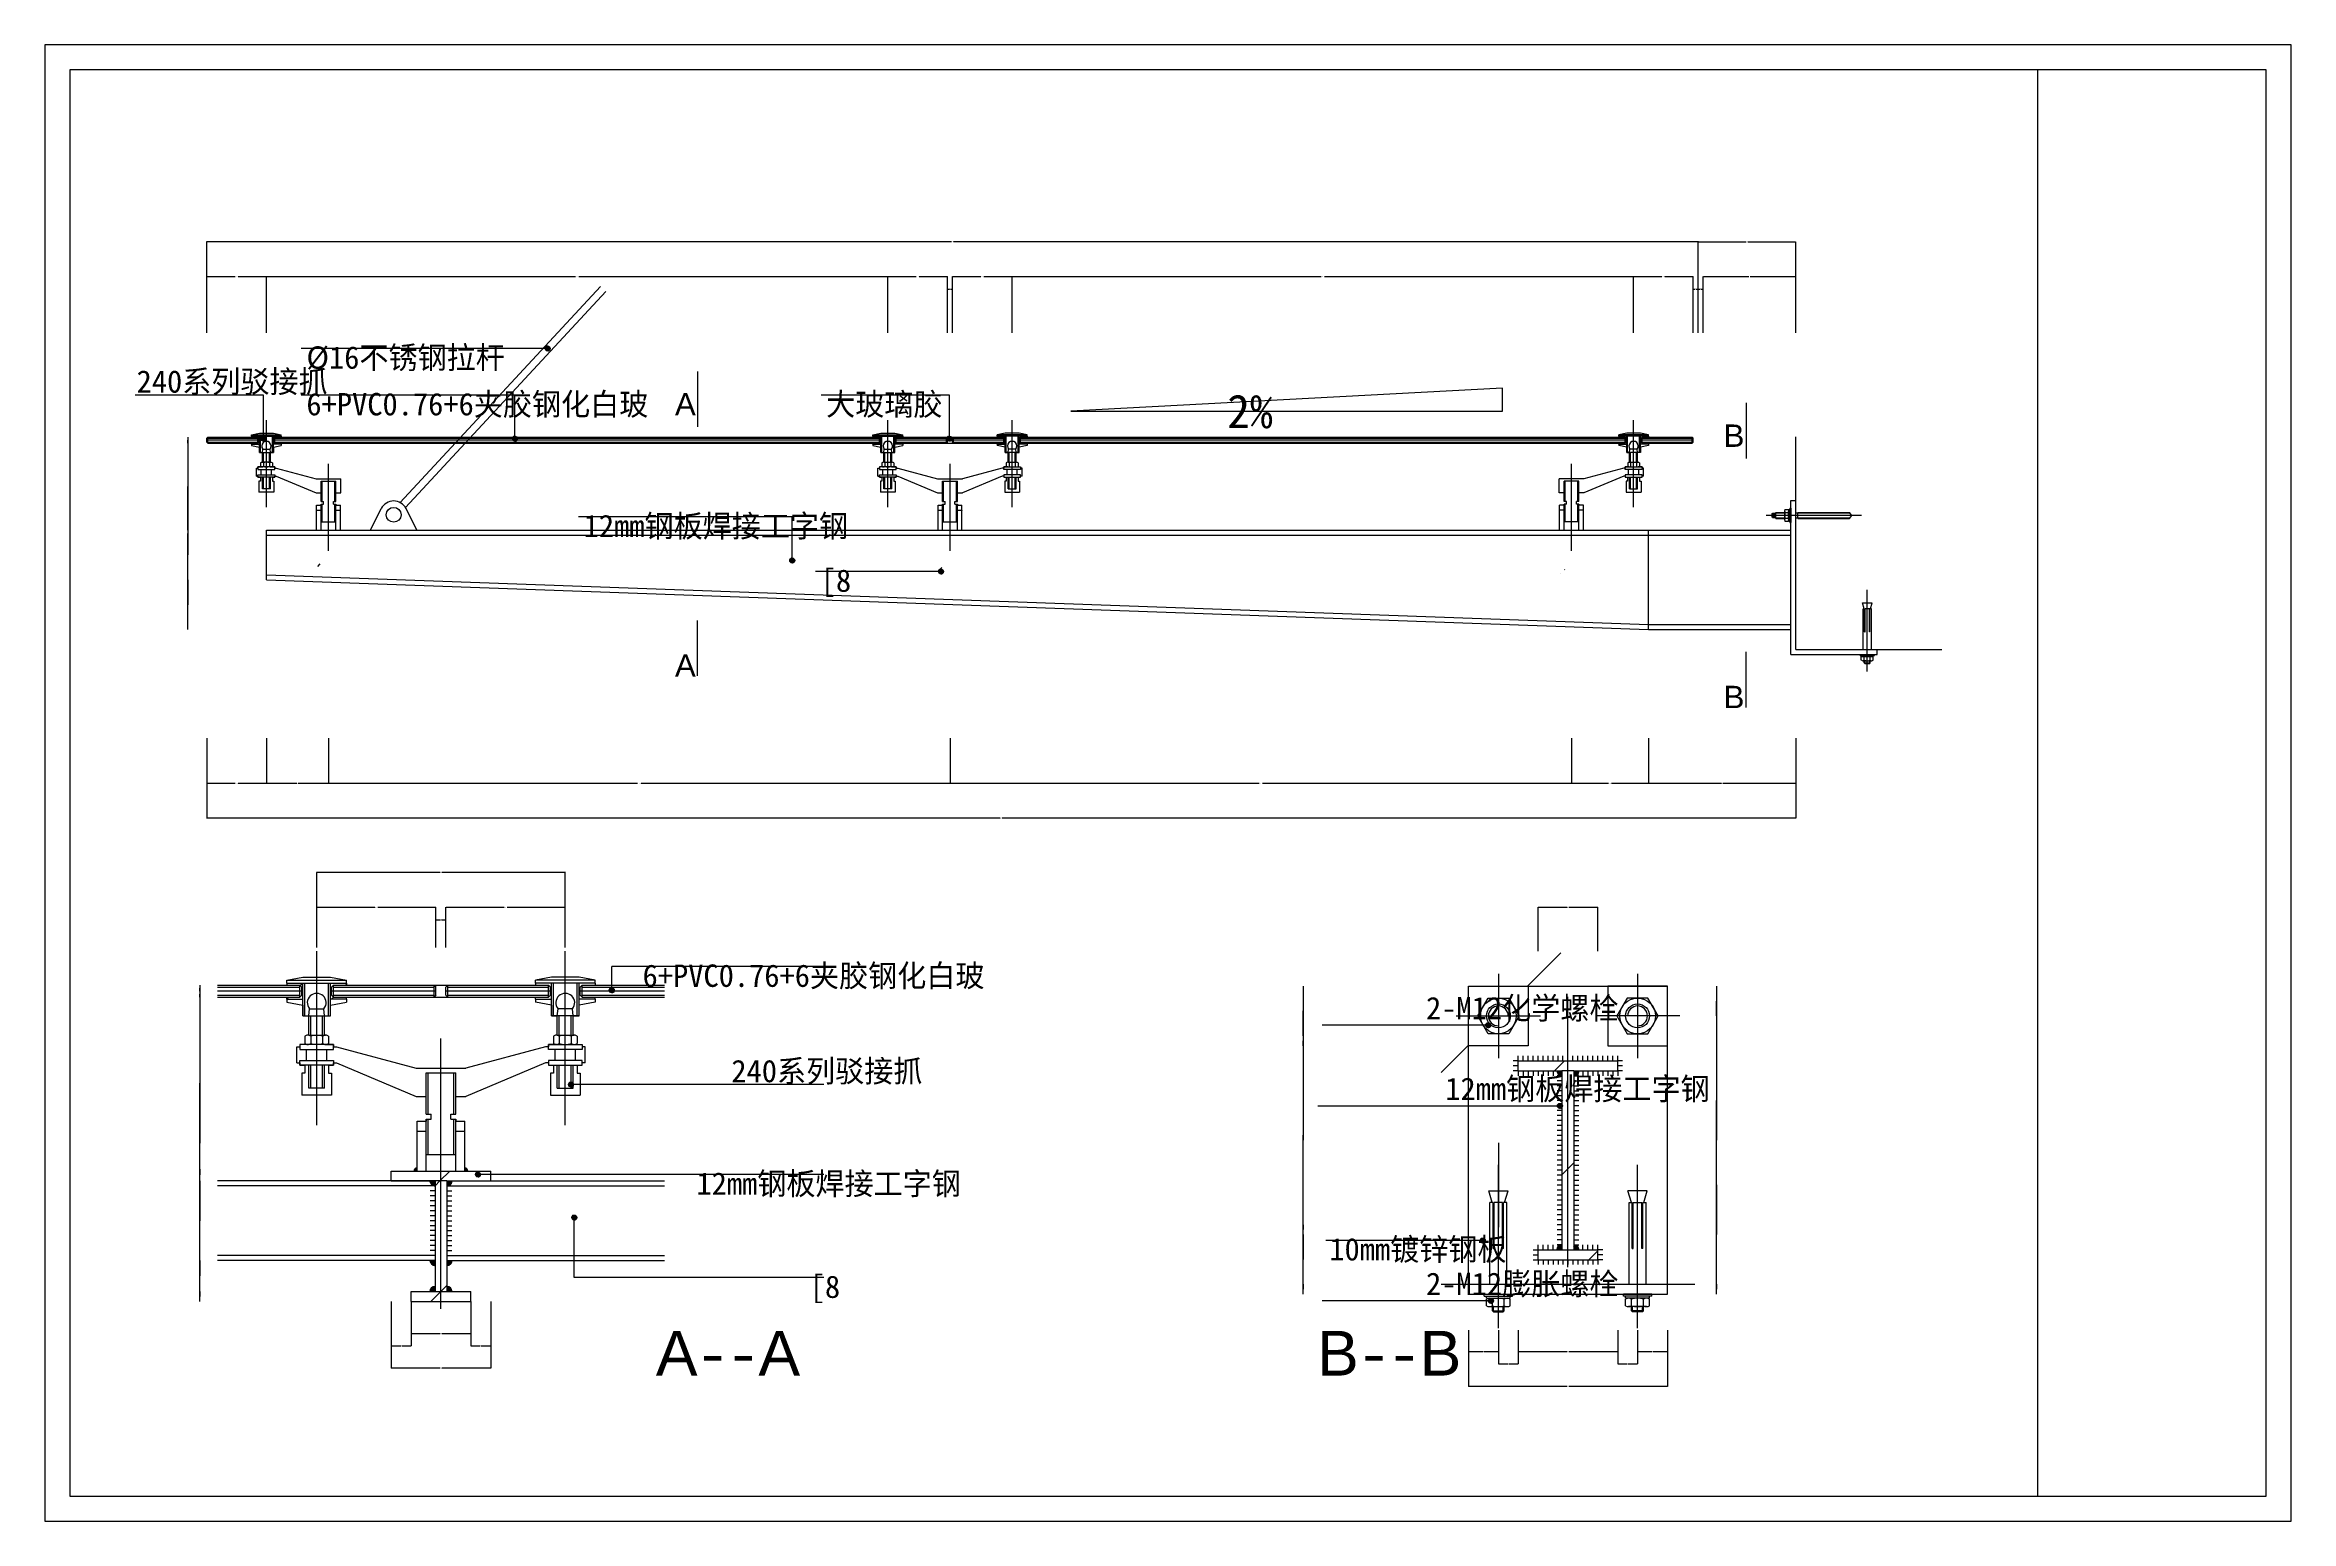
# Model space of a CAD drawing. Header units: metres. Extents: x 4231 to 8749, y -8456 to -5486.
import ezdxf

# ---------------------------------------------------------------- set-up
doc = ezdxf.new("R2010")
doc.units = ezdxf.units.M
for name, color, linetype in [('ASHADE', 1, 'Continuous'), ('图层1', 8, 'Continuous'), ('图框', 5, 'Continuous'), ('外形', 3, 'Continuous'), ('文字标注1', 4, 'Continuous'), ('轴线', 6, 'Continuous')]:
    doc.layers.add(name, color=color, linetype=linetype)
doc.dimstyles.get("Standard").update_dxf_attribs({"dimtxt": 2.5, "dimasz": 2.5, "dimexe": 1.25, "dimexo": 0.625, "dimtad": 1, "dimcen": 2.5, "dimazin": 3, "dimtfac": 1, "dimtmove": 0, "dimatfit": 3})

# ---------------------------------------------------------------- blocks, each defined once
blk = doc.blocks.new('_CLOSEDFILLED')
at = {"color": 0, "linetype": 'BYBLOCK'}
blk.add_solid([(-1, 0), (0, 0), (-1, 0)], dxfattribs=at)
blk = doc.blocks.new('*D1')
for p, q in [((4556.28, -6881.11), (4556.28, -7041.63)), ((7752.28, -6881.11), (7752.28, -7041.63)), ((6152.28, -7041.63), (4556.03, -7041.63)), ((7752.53, -7041.63), (6156.28, -7041.63))]:
    blk.add_line(p, q)
at = {"layer": 'Defpoints'}
for p in [(4556.28, -6881.11), (7752.28, -6881.11), (7752.28, -7041.63)]:
    blk.add_point(p, dxfattribs=at)
at = {"xscale": 0.25, "yscale": 0.25}
blk.add_blockref('_CLOSEDFILLED', (4556.28, -7041.63), dxfattribs=at)
at = {"xscale": 0.25, "yscale": 0.25, "rotation": 180}
blk.add_blockref('_CLOSEDFILLED', (7752.28, -7041.63), dxfattribs=at)
at = {"insert": (6154.28, -7041.63), "char_height": 1, "attachment_point": 5}
blk.add_mtext('3196', dxfattribs=at)
blk = doc.blocks.new('*D2')
for p, q in [((7456.28, -6881.11), (7456.28, -6971.63)), ((7752.28, -6881.11), (7752.28, -6971.63)), ((7456.53, -6971.63), (7602.78, -6971.63)), ((7605.78, -6971.63), (7752.03, -6971.63))]:
    blk.add_line(p, q)
at = {"layer": 'Defpoints'}
for p in [(7456.28, -6881.11), (7752.28, -6881.11), (7456.28, -6971.63)]:
    blk.add_point(p, dxfattribs=at)
at = {"xscale": 0.25, "yscale": 0.25, "rotation": 180}
blk.add_blockref('_CLOSEDFILLED', (7456.28, -6971.63), dxfattribs=at)
at = {"xscale": 0.25, "yscale": 0.25}
blk.add_blockref('_CLOSEDFILLED', (7752.28, -6971.63), dxfattribs=at)
at = {"insert": (7604.28, -6971.63), "char_height": 1, "attachment_point": 5}
blk.add_mtext('296', dxfattribs=at)
blk = doc.blocks.new('*D3')
for p, q in [((7301.3, -6881.11), (7301.3, -6971.63)), ((7456.28, -6881.11), (7456.28, -6971.63)), ((7301.55, -6971.63), (7375.79, -6971.63)), ((7381.79, -6971.63), (7456.03, -6971.63))]:
    blk.add_line(p, q)
at = {"layer": 'Defpoints'}
for p in [(7301.3, -6881.11), (7456.28, -6881.11), (7301.3, -6971.63)]:
    blk.add_point(p, dxfattribs=at)
at = {"xscale": 0.25, "yscale": 0.25, "rotation": 180}
blk.add_blockref('_CLOSEDFILLED', (7301.3, -6971.63), dxfattribs=at)
at = {"xscale": 0.25, "yscale": 0.25}
blk.add_blockref('_CLOSEDFILLED', (7456.28, -6971.63), dxfattribs=at)
at = {"insert": (7378.79, -6971.63), "char_height": 1, "attachment_point": 5}
blk.add_mtext('154,98', dxfattribs=at)
blk = doc.blocks.new('*D4')
for p, q in [((6051.28, -6881.11), (6051.28, -6971.63)), ((7301.3, -6881.11), (7301.3, -6971.63)), ((6051.53, -6971.63), (6672.79, -6971.63)), ((6679.79, -6971.63), (7301.05, -6971.63))]:
    blk.add_line(p, q)
at = {"layer": 'Defpoints'}
for p in [(6051.28, -6881.11), (7301.3, -6881.11), (6051.28, -6971.63)]:
    blk.add_point(p, dxfattribs=at)
at = {"xscale": 0.25, "yscale": 0.25, "rotation": 180}
blk.add_blockref('_CLOSEDFILLED', (6051.28, -6971.63), dxfattribs=at)
at = {"xscale": 0.25, "yscale": 0.25}
blk.add_blockref('_CLOSEDFILLED', (7301.3, -6971.63), dxfattribs=at)
at = {"insert": (6676.29, -6971.63), "char_height": 1, "attachment_point": 5}
blk.add_mtext('1250,02', dxfattribs=at)
blk = doc.blocks.new('*D5')
for p, q in [((4801.26, -6881.11), (4801.26, -6971.63)), ((6051.28, -6881.11), (6051.28, -6971.63)), ((4801.51, -6971.63), (5422.77, -6971.63)), ((5429.77, -6971.63), (6051.03, -6971.63))]:
    blk.add_line(p, q)
at = {"layer": 'Defpoints'}
for p in [(4801.26, -6881.11), (6051.28, -6881.11), (4801.26, -6971.63)]:
    blk.add_point(p, dxfattribs=at)
at = {"xscale": 0.25, "yscale": 0.25, "rotation": 180}
blk.add_blockref('_CLOSEDFILLED', (4801.26, -6971.63), dxfattribs=at)
at = {"xscale": 0.25, "yscale": 0.25}
blk.add_blockref('_CLOSEDFILLED', (6051.28, -6971.63), dxfattribs=at)
at = {"insert": (5426.27, -6971.63), "char_height": 1, "attachment_point": 5}
blk.add_mtext('1250,02', dxfattribs=at)
blk = doc.blocks.new('*D6')
for p, q in [((4676.26, -6881.11), (4676.26, -6971.63)), ((4801.26, -6881.11), (4801.26, -6971.63)), ((4676.51, -6971.63), (4737.26, -6971.63)), ((4740.26, -6971.63), (4801.01, -6971.63))]:
    blk.add_line(p, q)
at = {"layer": 'Defpoints'}
for p in [(4676.26, -6881.11), (4801.26, -6881.11), (4676.26, -6971.63)]:
    blk.add_point(p, dxfattribs=at)
at = {"xscale": 0.25, "yscale": 0.25, "rotation": 180}
blk.add_blockref('_CLOSEDFILLED', (4676.26, -6971.63), dxfattribs=at)
at = {"xscale": 0.25, "yscale": 0.25}
blk.add_blockref('_CLOSEDFILLED', (4801.26, -6971.63), dxfattribs=at)
at = {"insert": (4738.76, -6971.63), "char_height": 1, "attachment_point": 5}
blk.add_mtext('125', dxfattribs=at)
blk = doc.blocks.new('*D7')
for p, q in [((4556.28, -6881.11), (4556.28, -6971.63)), ((4676.26, -6881.11), (4676.26, -6971.63)), ((4556.53, -6971.63), (4613.27, -6971.63)), ((4619.27, -6971.63), (4676.01, -6971.63))]:
    blk.add_line(p, q)
at = {"layer": 'Defpoints'}
for p in [(4556.28, -6881.11), (4676.26, -6881.11), (4556.28, -6971.63)]:
    blk.add_point(p, dxfattribs=at)
at = {"xscale": 0.25, "yscale": 0.25, "rotation": 180}
blk.add_blockref('_CLOSEDFILLED', (4556.28, -6971.63), dxfattribs=at)
at = {"xscale": 0.25, "yscale": 0.25}
blk.add_blockref('_CLOSEDFILLED', (4676.26, -6971.63), dxfattribs=at)
at = {"insert": (4616.27, -6971.63), "char_height": 1, "attachment_point": 5}
blk.add_mtext('119,98', dxfattribs=at)
blk = doc.blocks.new('*D8')
for p, q in [((6761.28, -7379.83), (6761.28, -7689.83)), ((6761.03, -7689.83), (6760.78, -7689.83)), ((6761.28, -7999.83), (6761.28, -7689.83)), ((6761.28, -7689.83), (6761.28, -7689.83)), ((6761.53, -7689.83), (6761.78, -7689.83))]:
    blk.add_line(p, q)
at = {"layer": 'Defpoints'}
for p in [(6761.28, -7379.83), (6761.28, -7689.83), (6761.28, -7999.83)]:
    blk.add_point(p, dxfattribs=at)
at = {"xscale": 0.25, "yscale": 0.25}
blk.add_blockref('_CLOSEDFILLED', (6761.28, -7689.83), dxfattribs=at)
at = {"xscale": 0.25, "yscale": 0.25, "rotation": 180}
blk.add_blockref('_CLOSEDFILLED', (6761.28, -7689.83), dxfattribs=at)
at = {"insert": (6761.28, -7688.705), "char_height": 1, "attachment_point": 5}
blk.add_mtext('0', dxfattribs=at)
blk = doc.blocks.new('*D9')
for p, q in [((6761.03, -7489.83), (6760.78, -7489.83)), ((6761.28, -7479.83), (6761.28, -7489.83)), ((6761.28, -7499.83), (6761.28, -7489.83)), ((6761.28, -7489.83), (6761.28, -7489.83)), ((6761.53, -7489.83), (6761.78, -7489.83))]:
    blk.add_line(p, q)
at = {"layer": 'Defpoints'}
for p in [(6761.28, -7479.83), (6761.28, -7489.83), (6761.28, -7499.83)]:
    blk.add_point(p, dxfattribs=at)
at = {"xscale": 0.25, "yscale": 0.25}
blk.add_blockref('_CLOSEDFILLED', (6761.28, -7489.83), dxfattribs=at)
at = {"xscale": 0.25, "yscale": 0.25, "rotation": 180}
blk.add_blockref('_CLOSEDFILLED', (6761.28, -7489.83), dxfattribs=at)
at = {"insert": (6761.28, -7488.705), "char_height": 1, "attachment_point": 5}
blk.add_mtext('0', dxfattribs=at)
blk = doc.blocks.new('*D10')
for p, q in [((6761.28, -7499.83), (6761.28, -7679.83)), ((6761.03, -7679.83), (6760.78, -7679.83)), ((6761.28, -7859.83), (6761.28, -7679.83)), ((6761.28, -7679.83), (6761.28, -7679.83)), ((6761.53, -7679.83), (6761.78, -7679.83))]:
    blk.add_line(p, q)
at = {"layer": 'Defpoints'}
for p in [(6761.28, -7499.83), (6761.28, -7679.83), (6761.28, -7859.83)]:
    blk.add_point(p, dxfattribs=at)
at = {"xscale": 0.25, "yscale": 0.25}
blk.add_blockref('_CLOSEDFILLED', (6761.28, -7679.83), dxfattribs=at)
at = {"xscale": 0.25, "yscale": 0.25, "rotation": 180}
blk.add_blockref('_CLOSEDFILLED', (6761.28, -7679.83), dxfattribs=at)
at = {"insert": (6761.28, -7678.705), "char_height": 1, "attachment_point": 5}
blk.add_mtext('0', dxfattribs=at)
blk = doc.blocks.new('*D11')
for p, q in [((4542.42, -7377.89), (4542.42, -7696.07)), ((4542.17, -7696.07), (4541.92, -7696.07)), ((4542.42, -8014.25), (4542.42, -7696.07)), ((4542.42, -7696.07), (4542.42, -7696.07)), ((4542.67, -7696.07), (4542.92, -7696.07))]:
    blk.add_line(p, q)
at = {"layer": 'Defpoints'}
for p in [(4542.42, -7377.89), (4542.42, -7696.07), (4542.42, -8014.25)]:
    blk.add_point(p, dxfattribs=at)
at = {"xscale": 0.25, "yscale": 0.25}
blk.add_blockref('_CLOSEDFILLED', (4542.42, -7696.07), dxfattribs=at)
at = {"xscale": 0.25, "yscale": 0.25, "rotation": 180}
blk.add_blockref('_CLOSEDFILLED', (4542.42, -7696.07), dxfattribs=at)
at = {"insert": (4542.42, -7694.945), "char_height": 1, "attachment_point": 5}
blk.add_mtext('0', dxfattribs=at)
blk = doc.blocks.new('*D12')
for p, q in [((4542.42, -7771.85), (4542.42, -7851.85)), ((4542.17, -7851.85), (4541.92, -7851.85)), ((4542.42, -7931.85), (4542.42, -7851.85)), ((4542.42, -7851.85), (4542.42, -7851.85)), ((4542.67, -7851.85), (4542.92, -7851.85))]:
    blk.add_line(p, q)
at = {"layer": 'Defpoints'}
for p in [(4542.42, -7771.85), (4542.42, -7851.85), (4542.42, -7931.85)]:
    blk.add_point(p, dxfattribs=at)
at = {"xscale": 0.25, "yscale": 0.25}
blk.add_blockref('_CLOSEDFILLED', (4542.42, -7851.85), dxfattribs=at)
at = {"xscale": 0.25, "yscale": 0.25, "rotation": 180}
blk.add_blockref('_CLOSEDFILLED', (4542.42, -7851.85), dxfattribs=at)
at = {"insert": (4542.42, -7850.725), "char_height": 1, "attachment_point": 5}
blk.add_mtext('0', dxfattribs=at)
blk = doc.blocks.new('*D13')
for p, q in [((4927.45, -8014.25), (4927.45, -8148.51)), ((5127.45, -8014.25), (5127.45, -8148.51)), ((5025.95, -8148.51), (4927.2, -8148.51)), ((5127.7, -8148.51), (5028.95, -8148.51))]:
    blk.add_line(p, q)
at = {"layer": 'Defpoints'}
for p in [(4927.45, -8014.25), (5127.45, -8014.25), (5127.45, -8148.51)]:
    blk.add_point(p, dxfattribs=at)
at = {"xscale": 0.25, "yscale": 0.25}
blk.add_blockref('_CLOSEDFILLED', (4927.45, -8148.51), dxfattribs=at)
at = {"xscale": 0.25, "yscale": 0.25, "rotation": 180}
blk.add_blockref('_CLOSEDFILLED', (5127.45, -8148.51), dxfattribs=at)
at = {"insert": (5027.45, -8148.51), "char_height": 1, "attachment_point": 5}
blk.add_mtext('200', dxfattribs=at)
blk = doc.blocks.new('*D14')
for p, q in [((4542.42, -7931.85), (4542.42, -7963.05)), ((4542.17, -7963.05), (4541.92, -7963.05)), ((4542.42, -7994.25), (4542.42, -7963.05)), ((4542.42, -7963.05), (4542.42, -7963.05)), ((4542.67, -7963.05), (4542.92, -7963.05))]:
    blk.add_line(p, q)
at = {"layer": 'Defpoints'}
for p in [(4542.42, -7931.85), (4542.42, -7963.05), (4542.42, -7994.25)]:
    blk.add_point(p, dxfattribs=at)
at = {"xscale": 0.25, "yscale": 0.25}
blk.add_blockref('_CLOSEDFILLED', (4542.42, -7963.05), dxfattribs=at)
at = {"xscale": 0.25, "yscale": 0.25, "rotation": 180}
blk.add_blockref('_CLOSEDFILLED', (4542.42, -7963.05), dxfattribs=at)
at = {"insert": (4542.42, -7961.925), "char_height": 1, "attachment_point": 5}
blk.add_mtext('0', dxfattribs=at)
blk = doc.blocks.new('*D15')
for p, q in [((4542.42, -7994.25), (4542.42, -8004.25)), ((4542.17, -8004.25), (4541.92, -8004.25)), ((4542.42, -8014.25), (4542.42, -8004.25)), ((4542.42, -8004.25), (4542.42, -8004.25)), ((4542.67, -8004.25), (4542.92, -8004.25))]:
    blk.add_line(p, q)
at = {"layer": 'Defpoints'}
for p in [(4542.42, -7994.25), (4542.42, -8004.25), (4542.42, -8014.25)]:
    blk.add_point(p, dxfattribs=at)
at = {"xscale": 0.25, "yscale": 0.25}
blk.add_blockref('_CLOSEDFILLED', (4542.42, -8004.25), dxfattribs=at)
at = {"xscale": 0.25, "yscale": 0.25, "rotation": 180}
blk.add_blockref('_CLOSEDFILLED', (4542.42, -8004.25), dxfattribs=at)
at = {"insert": (4542.42, -8003.125), "char_height": 1, "attachment_point": 5}
blk.add_mtext('0', dxfattribs=at)
blk = doc.blocks.new('*D16')
for p, q in [((5087.45, -8014.25), (5087.45, -8103.51)), ((5127.45, -8014.25), (5127.45, -8103.51)), ((5087.7, -8103.51), (5106.45, -8103.51)), ((5108.45, -8103.51), (5127.2, -8103.51))]:
    blk.add_line(p, q)
at = {"layer": 'Defpoints'}
for p in [(5087.45, -8014.25), (5127.45, -8014.25), (5087.45, -8103.51)]:
    blk.add_point(p, dxfattribs=at)
at = {"xscale": 0.25, "yscale": 0.25, "rotation": 180}
blk.add_blockref('_CLOSEDFILLED', (5087.45, -8103.51), dxfattribs=at)
at = {"xscale": 0.25, "yscale": 0.25}
blk.add_blockref('_CLOSEDFILLED', (5127.45, -8103.51), dxfattribs=at)
at = {"insert": (5107.45, -8103.51), "char_height": 1, "attachment_point": 5}
blk.add_mtext('40', dxfattribs=at)
blk = doc.blocks.new('*D17')
for p, q in [((4967.45, -8014.25), (4967.45, -8078.51)), ((5087.45, -8014.25), (5087.45, -8078.51)), ((4967.7, -8078.51), (5025.95, -8078.51)), ((5028.95, -8078.51), (5087.2, -8078.51))]:
    blk.add_line(p, q)
at = {"layer": 'Defpoints'}
for p in [(4967.45, -8014.25), (5087.45, -8014.25), (4967.45, -8078.51)]:
    blk.add_point(p, dxfattribs=at)
at = {"xscale": 0.25, "yscale": 0.25, "rotation": 180}
blk.add_blockref('_CLOSEDFILLED', (4967.45, -8078.51), dxfattribs=at)
at = {"xscale": 0.25, "yscale": 0.25}
blk.add_blockref('_CLOSEDFILLED', (5087.45, -8078.51), dxfattribs=at)
at = {"insert": (5027.45, -8078.51), "char_height": 1, "attachment_point": 5}
blk.add_mtext('120', dxfattribs=at)
blk = doc.blocks.new('*D18')
for p, q in [((4927.45, -8014.25), (4927.45, -8103.51)), ((4967.45, -8014.25), (4967.45, -8103.51)), ((4927.7, -8103.51), (4946.45, -8103.51)), ((4948.45, -8103.51), (4967.2, -8103.51))]:
    blk.add_line(p, q)
at = {"layer": 'Defpoints'}
for p in [(4927.45, -8014.25), (4967.45, -8014.25), (4927.45, -8103.51)]:
    blk.add_point(p, dxfattribs=at)
at = {"xscale": 0.25, "yscale": 0.25, "rotation": 180}
blk.add_blockref('_CLOSEDFILLED', (4927.45, -8103.51), dxfattribs=at)
at = {"xscale": 0.25, "yscale": 0.25}
blk.add_blockref('_CLOSEDFILLED', (4967.45, -8103.51), dxfattribs=at)
at = {"insert": (4947.45, -8103.51), "char_height": 1, "attachment_point": 5}
blk.add_mtext('40', dxfattribs=at)
blk = doc.blocks.new('*D19')
for p, q in [((6761.28, -7379.83), (6761.28, -7429.83)), ((6761.03, -7429.83), (6760.78, -7429.83)), ((6761.28, -7479.83), (6761.28, -7429.83)), ((6761.28, -7429.83), (6761.28, -7429.83)), ((6761.53, -7429.83), (6761.78, -7429.83))]:
    blk.add_line(p, q)
at = {"layer": 'Defpoints'}
for p in [(6761.28, -7379.83), (6761.28, -7429.83), (6761.28, -7479.83)]:
    blk.add_point(p, dxfattribs=at)
at = {"xscale": 0.25, "yscale": 0.25}
blk.add_blockref('_CLOSEDFILLED', (6761.28, -7429.83), dxfattribs=at)
at = {"xscale": 0.25, "yscale": 0.25, "rotation": 180}
blk.add_blockref('_CLOSEDFILLED', (6761.28, -7429.83), dxfattribs=at)
at = {"insert": (6761.28, -7428.705), "char_height": 1, "attachment_point": 5}
blk.add_mtext('0', dxfattribs=at)
blk = doc.blocks.new('*D20')
for p, q in [((6761.28, -7879.83), (6761.28, -7929.83)), ((6761.03, -7929.83), (6760.78, -7929.83)), ((6761.28, -7979.83), (6761.28, -7929.83)), ((6761.28, -7929.83), (6761.28, -7929.83)), ((6761.53, -7929.83), (6761.78, -7929.83))]:
    blk.add_line(p, q)
at = {"layer": 'Defpoints'}
for p in [(6761.28, -7879.83), (6761.28, -7929.83), (6761.28, -7979.83)]:
    blk.add_point(p, dxfattribs=at)
at = {"xscale": 0.25, "yscale": 0.25}
blk.add_blockref('_CLOSEDFILLED', (6761.28, -7929.83), dxfattribs=at)
at = {"xscale": 0.25, "yscale": 0.25, "rotation": 180}
blk.add_blockref('_CLOSEDFILLED', (6761.28, -7929.83), dxfattribs=at)
at = {"insert": (6761.28, -7928.705), "char_height": 1, "attachment_point": 5}
blk.add_mtext('0', dxfattribs=at)
blk = doc.blocks.new('*D21')
for p, q in [((6761.03, -7989.83), (6760.78, -7989.83)), ((6761.28, -7979.83), (6761.28, -7989.83)), ((6761.28, -7999.83), (6761.28, -7989.83)), ((6761.28, -7989.83), (6761.28, -7989.83)), ((6761.53, -7989.83), (6761.78, -7989.83))]:
    blk.add_line(p, q)
at = {"layer": 'Defpoints'}
for p in [(6761.28, -7979.83), (6761.28, -7989.83), (6761.28, -7999.83)]:
    blk.add_point(p, dxfattribs=at)
at = {"xscale": 0.25, "yscale": 0.25}
blk.add_blockref('_CLOSEDFILLED', (6761.28, -7989.83), dxfattribs=at)
at = {"xscale": 0.25, "yscale": 0.25, "rotation": 180}
blk.add_blockref('_CLOSEDFILLED', (6761.28, -7989.83), dxfattribs=at)
at = {"insert": (6761.28, -7988.705), "char_height": 1, "attachment_point": 5}
blk.add_mtext('0', dxfattribs=at)
blk = doc.blocks.new('*D22')
for p, q in [((4542.42, -7401.89), (4542.42, -7574.87)), ((4542.17, -7574.87), (4541.92, -7574.87)), ((4542.42, -7747.85), (4542.42, -7574.87)), ((4542.42, -7574.87), (4542.42, -7574.87)), ((4542.67, -7574.87), (4542.92, -7574.87))]:
    blk.add_line(p, q)
at = {"layer": 'Defpoints'}
for p in [(4542.42, -7401.89), (4542.42, -7574.87), (4542.42, -7747.85)]:
    blk.add_point(p, dxfattribs=at)
at = {"xscale": 0.25, "yscale": 0.25}
blk.add_blockref('_CLOSEDFILLED', (4542.42, -7574.87), dxfattribs=at)
at = {"xscale": 0.25, "yscale": 0.25, "rotation": 180}
blk.add_blockref('_CLOSEDFILLED', (4542.42, -7574.87), dxfattribs=at)
at = {"insert": (4542.42, -7573.745), "char_height": 1, "attachment_point": 5}
blk.add_mtext('0', dxfattribs=at)
blk = doc.blocks.new('*D23')
for p, q in [((4542.17, -7395.89), (4541.92, -7395.89)), ((4542.42, -7389.89), (4542.42, -7395.89)), ((4542.42, -7401.89), (4542.42, -7395.89)), ((4542.42, -7395.89), (4542.42, -7395.89)), ((4542.67, -7395.89), (4542.92, -7395.89))]:
    blk.add_line(p, q)
at = {"layer": 'Defpoints'}
for p in [(4542.42, -7389.89), (4542.42, -7395.89), (4542.42, -7401.89)]:
    blk.add_point(p, dxfattribs=at)
at = {"xscale": 0.25, "yscale": 0.25}
blk.add_blockref('_CLOSEDFILLED', (4542.42, -7395.89), dxfattribs=at)
at = {"xscale": 0.25, "yscale": 0.25, "rotation": 180}
blk.add_blockref('_CLOSEDFILLED', (4542.42, -7395.89), dxfattribs=at)
at = {"insert": (4542.42, -7394.765), "char_height": 1, "attachment_point": 5}
blk.add_mtext('0', dxfattribs=at)
blk = doc.blocks.new('*D24')
for p, q in [((4542.17, -7383.89), (4541.92, -7383.89)), ((4542.42, -7377.89), (4542.42, -7383.89)), ((4542.42, -7389.89), (4542.42, -7383.89)), ((4542.42, -7383.89), (4542.42, -7383.89)), ((4542.67, -7383.89), (4542.92, -7383.89))]:
    blk.add_line(p, q)
at = {"layer": 'Defpoints'}
for p in [(4542.42, -7377.89), (4542.42, -7383.89), (4542.42, -7389.89)]:
    blk.add_point(p, dxfattribs=at)
at = {"xscale": 0.25, "yscale": 0.25}
blk.add_blockref('_CLOSEDFILLED', (4542.42, -7383.89), dxfattribs=at)
at = {"xscale": 0.25, "yscale": 0.25, "rotation": 180}
blk.add_blockref('_CLOSEDFILLED', (4542.42, -7383.89), dxfattribs=at)
at = {"insert": (4542.42, -7382.765), "char_height": 1, "attachment_point": 5}
blk.add_mtext('0', dxfattribs=at)
blk = doc.blocks.new('*D25')
for p, q in [((4542.17, -7759.85), (4541.92, -7759.85)), ((4542.42, -7747.85), (4542.42, -7759.85)), ((4542.42, -7771.85), (4542.42, -7759.85)), ((4542.42, -7759.85), (4542.42, -7759.85)), ((4542.67, -7759.85), (4542.92, -7759.85))]:
    blk.add_line(p, q)
at = {"layer": 'Defpoints'}
for p in [(4542.42, -7747.85), (4542.42, -7759.85), (4542.42, -7771.85)]:
    blk.add_point(p, dxfattribs=at)
at = {"xscale": 0.25, "yscale": 0.25}
blk.add_blockref('_CLOSEDFILLED', (4542.42, -7759.85), dxfattribs=at)
at = {"xscale": 0.25, "yscale": 0.25, "rotation": 180}
blk.add_blockref('_CLOSEDFILLED', (4542.42, -7759.85), dxfattribs=at)
at = {"insert": (4542.42, -7758.725), "char_height": 1, "attachment_point": 5}
blk.add_mtext('0', dxfattribs=at)
blk = doc.blocks.new('*D26')
for p, q in [((6761.28, -7859.83), (6761.28, -7869.83)), ((6761.03, -7869.83), (6760.78, -7869.83)), ((6761.28, -7879.83), (6761.28, -7869.83)), ((6761.28, -7869.83), (6761.28, -7869.83)), ((6761.53, -7869.83), (6761.78, -7869.83))]:
    blk.add_line(p, q)
at = {"layer": 'Defpoints'}
for p in [(6761.28, -7859.83), (6761.28, -7869.83), (6761.28, -7879.83)]:
    blk.add_point(p, dxfattribs=at)
at = {"xscale": 0.25, "yscale": 0.25}
blk.add_blockref('_CLOSEDFILLED', (6761.28, -7869.83), dxfattribs=at)
at = {"xscale": 0.25, "yscale": 0.25, "rotation": 180}
blk.add_blockref('_CLOSEDFILLED', (6761.28, -7869.83), dxfattribs=at)
at = {"insert": (6761.28, -7868.705), "char_height": 1, "attachment_point": 5}
blk.add_mtext('0', dxfattribs=at)
blk = doc.blocks.new('*D27')
for p, q in [((5025.95, -7151.33), (4777.2, -7151.33)), ((4777.45, -7302.12), (4777.45, -7151.33)), ((5277.7, -7151.33), (5028.95, -7151.33)), ((5277.45, -7302.12), (5277.45, -7151.33))]:
    blk.add_line(p, q)
at = {"layer": 'Defpoints'}
for p in [(5277.45, -7151.33), (4777.45, -7302.12), (5277.45, -7302.12)]:
    blk.add_point(p, dxfattribs=at)
at = {"xscale": 0.25, "yscale": 0.25}
blk.add_blockref('_CLOSEDFILLED', (4777.45, -7151.33), dxfattribs=at)
at = {"xscale": 0.25, "yscale": 0.25, "rotation": 180}
blk.add_blockref('_CLOSEDFILLED', (5277.45, -7151.33), dxfattribs=at)
at = {"insert": (5027.45, -7151.33), "char_height": 1, "attachment_point": 5}
blk.add_mtext('500', dxfattribs=at)
blk = doc.blocks.new('*D28')
for p, q in [((5037.41, -7302.12), (5037.41, -7221.33)), ((5037.66, -7221.33), (5154.43, -7221.33)), ((5160.43, -7221.33), (5277.2, -7221.33)), ((5277.45, -7302.12), (5277.45, -7221.33))]:
    blk.add_line(p, q)
at = {"layer": 'Defpoints'}
for p in [(5037.41, -7221.33), (5037.41, -7302.12), (5277.45, -7302.12)]:
    blk.add_point(p, dxfattribs=at)
at = {"xscale": 0.25, "yscale": 0.25, "rotation": 180}
blk.add_blockref('_CLOSEDFILLED', (5037.41, -7221.33), dxfattribs=at)
at = {"xscale": 0.25, "yscale": 0.25}
blk.add_blockref('_CLOSEDFILLED', (5277.45, -7221.33), dxfattribs=at)
at = {"insert": (5157.43, -7221.33), "char_height": 1, "attachment_point": 5}
blk.add_mtext('240,04', dxfattribs=at)
blk = doc.blocks.new('*D29')
for p, q in [((5017.41, -7302.12), (5017.41, -7246.33)), ((5017.66, -7246.33), (5026.41, -7246.33)), ((5028.41, -7246.33), (5037.16, -7246.33)), ((5037.41, -7302.12), (5037.41, -7246.33))]:
    blk.add_line(p, q)
at = {"layer": 'Defpoints'}
for p in [(5017.41, -7246.33), (5017.41, -7302.12), (5037.41, -7302.12)]:
    blk.add_point(p, dxfattribs=at)
at = {"xscale": 0.25, "yscale": 0.25, "rotation": 180}
blk.add_blockref('_CLOSEDFILLED', (5017.41, -7246.33), dxfattribs=at)
at = {"xscale": 0.25, "yscale": 0.25}
blk.add_blockref('_CLOSEDFILLED', (5037.41, -7246.33), dxfattribs=at)
at = {"insert": (5027.41, -7246.33), "char_height": 1, "attachment_point": 5}
blk.add_mtext('20', dxfattribs=at)
blk = doc.blocks.new('*D30')
for p, q in [((4777.45, -7302.12), (4777.45, -7221.33)), ((4777.7, -7221.33), (4894.43, -7221.33)), ((4900.43, -7221.33), (5017.16, -7221.33)), ((5017.41, -7302.12), (5017.41, -7221.33))]:
    blk.add_line(p, q)
at = {"layer": 'Defpoints'}
for p in [(4777.45, -7221.33), (4777.45, -7302.12), (5017.41, -7302.12)]:
    blk.add_point(p, dxfattribs=at)
at = {"xscale": 0.25, "yscale": 0.25, "rotation": 180}
blk.add_blockref('_CLOSEDFILLED', (4777.45, -7221.33), dxfattribs=at)
at = {"xscale": 0.25, "yscale": 0.25}
blk.add_blockref('_CLOSEDFILLED', (5017.41, -7221.33), dxfattribs=at)
at = {"insert": (4897.43, -7221.33), "char_height": 1, "attachment_point": 5}
blk.add_mtext('239,96', dxfattribs=at)
blk = doc.blocks.new('*D31')
for p, q in [((7592.96, -7379.83), (7592.96, -7689.83)), ((7592.71, -7689.83), (7592.46, -7689.83)), ((7592.96, -7999.83), (7592.96, -7689.83)), ((7592.96, -7689.83), (7592.96, -7689.83)), ((7593.21, -7689.83), (7593.46, -7689.83))]:
    blk.add_line(p, q)
at = {"layer": 'Defpoints'}
for p in [(7592.96, -7379.83), (7592.96, -7689.83), (7592.96, -7999.83)]:
    blk.add_point(p, dxfattribs=at)
at = {"xscale": 0.25, "yscale": 0.25}
blk.add_blockref('_CLOSEDFILLED', (7592.96, -7689.83), dxfattribs=at)
at = {"xscale": 0.25, "yscale": 0.25, "rotation": 180}
blk.add_blockref('_CLOSEDFILLED', (7592.96, -7689.83), dxfattribs=at)
at = {"insert": (7592.96, -7688.705), "char_height": 1, "attachment_point": 5}
blk.add_mtext('0', dxfattribs=at)
blk = doc.blocks.new('*D32')
for p, q in [((7592.96, -7439.83), (7592.96, -7609.83)), ((7592.71, -7609.83), (7592.46, -7609.83)), ((7592.96, -7779.83), (7592.96, -7609.83)), ((7592.96, -7609.83), (7592.96, -7609.83)), ((7593.21, -7609.83), (7593.46, -7609.83))]:
    blk.add_line(p, q)
at = {"layer": 'Defpoints'}
for p in [(7592.96, -7439.83), (7592.96, -7609.83), (7592.96, -7779.83)]:
    blk.add_point(p, dxfattribs=at)
at = {"xscale": 0.25, "yscale": 0.25}
blk.add_blockref('_CLOSEDFILLED', (7592.96, -7609.83), dxfattribs=at)
at = {"xscale": 0.25, "yscale": 0.25, "rotation": 180}
blk.add_blockref('_CLOSEDFILLED', (7592.96, -7609.83), dxfattribs=at)
at = {"insert": (7592.96, -7608.705), "char_height": 1, "attachment_point": 5}
blk.add_mtext('0', dxfattribs=at)
blk = doc.blocks.new('*D33')
for p, q in [((7234.22, -7309.75), (7234.22, -7221.24)), ((7234.47, -7221.24), (7292.72, -7221.24)), ((7295.72, -7221.24), (7353.97, -7221.24)), ((7354.22, -7309.75), (7354.22, -7221.24))]:
    blk.add_line(p, q)
at = {"layer": 'Defpoints'}
for p in [(7234.22, -7221.24), (7234.22, -7309.75), (7354.22, -7309.75)]:
    blk.add_point(p, dxfattribs=at)
at = {"xscale": 0.25, "yscale": 0.25, "rotation": 180}
blk.add_blockref('_CLOSEDFILLED', (7234.22, -7221.24), dxfattribs=at)
at = {"xscale": 0.25, "yscale": 0.25}
blk.add_blockref('_CLOSEDFILLED', (7354.22, -7221.24), dxfattribs=at)
at = {"insert": (7294.22, -7221.24), "char_height": 1, "attachment_point": 5}
blk.add_mtext('120', dxfattribs=at)
blk = doc.blocks.new('*D34')
for p, q in [((7592.96, -7379.83), (7592.96, -7409.83)), ((7592.71, -7409.83), (7592.46, -7409.83)), ((7592.96, -7439.83), (7592.96, -7409.83)), ((7592.96, -7409.83), (7592.96, -7409.83)), ((7593.21, -7409.83), (7593.46, -7409.83))]:
    blk.add_line(p, q)
at = {"layer": 'Defpoints'}
for p in [(7592.96, -7379.83), (7592.96, -7409.83), (7592.96, -7439.83)]:
    blk.add_point(p, dxfattribs=at)
at = {"xscale": 0.25, "yscale": 0.25}
blk.add_blockref('_CLOSEDFILLED', (7592.96, -7409.83), dxfattribs=at)
at = {"xscale": 0.25, "yscale": 0.25, "rotation": 180}
blk.add_blockref('_CLOSEDFILLED', (7592.96, -7409.83), dxfattribs=at)
at = {"insert": (7592.96, -7408.705), "char_height": 1, "attachment_point": 5}
blk.add_mtext('0', dxfattribs=at)
blk = doc.blocks.new('*D35')
for p, q in [((7592.96, -7779.83), (7592.96, -7879.83)), ((7592.71, -7879.83), (7592.46, -7879.83)), ((7592.96, -7979.83), (7592.96, -7879.83)), ((7592.96, -7879.83), (7592.96, -7879.83)), ((7593.21, -7879.83), (7593.46, -7879.83))]:
    blk.add_line(p, q)
at = {"layer": 'Defpoints'}
for p in [(7592.96, -7779.83), (7592.96, -7879.83), (7592.96, -7979.83)]:
    blk.add_point(p, dxfattribs=at)
at = {"xscale": 0.25, "yscale": 0.25}
blk.add_blockref('_CLOSEDFILLED', (7592.96, -7879.83), dxfattribs=at)
at = {"xscale": 0.25, "yscale": 0.25, "rotation": 180}
blk.add_blockref('_CLOSEDFILLED', (7592.96, -7879.83), dxfattribs=at)
at = {"insert": (7592.96, -7878.705), "char_height": 1, "attachment_point": 5}
blk.add_mtext('0', dxfattribs=at)
blk = doc.blocks.new('*D36')
for p, q in [((7592.71, -7989.83), (7592.46, -7989.83)), ((7592.96, -7979.83), (7592.96, -7989.83)), ((7592.96, -7999.83), (7592.96, -7989.83)), ((7592.96, -7989.83), (7592.96, -7989.83)), ((7593.21, -7989.83), (7593.46, -7989.83))]:
    blk.add_line(p, q)
at = {"layer": 'Defpoints'}
for p in [(7592.96, -7979.83), (7592.96, -7989.83), (7592.96, -7999.83)]:
    blk.add_point(p, dxfattribs=at)
at = {"xscale": 0.25, "yscale": 0.25}
blk.add_blockref('_CLOSEDFILLED', (7592.96, -7989.83), dxfattribs=at)
at = {"xscale": 0.25, "yscale": 0.25, "rotation": 180}
blk.add_blockref('_CLOSEDFILLED', (7592.96, -7989.83), dxfattribs=at)
at = {"insert": (7592.96, -7988.705), "char_height": 1, "attachment_point": 5}
blk.add_mtext('0', dxfattribs=at)
blk = doc.blocks.new('*D37')
for p, q in [((7094.22, -8071.76), (7094.22, -8185.11)), ((7494.22, -8071.76), (7494.22, -8185.11)), ((7292.72, -8185.11), (7093.97, -8185.11)), ((7494.47, -8185.11), (7295.72, -8185.11))]:
    blk.add_line(p, q)
at = {"layer": 'Defpoints'}
for p in [(7094.22, -8071.76), (7494.22, -8071.76), (7494.22, -8185.11)]:
    blk.add_point(p, dxfattribs=at)
at = {"xscale": 0.25, "yscale": 0.25}
blk.add_blockref('_CLOSEDFILLED', (7094.22, -8185.11), dxfattribs=at)
at = {"xscale": 0.25, "yscale": 0.25, "rotation": 180}
blk.add_blockref('_CLOSEDFILLED', (7494.22, -8185.11), dxfattribs=at)
at = {"insert": (7294.22, -8185.11), "char_height": 1, "attachment_point": 5}
blk.add_mtext('400', dxfattribs=at)
blk = doc.blocks.new('*D38')
for p, q in [((7434.22, -8071.76), (7434.22, -8115.11)), ((7494.22, -8071.76), (7494.22, -8115.11)), ((7434.47, -8115.11), (7463.22, -8115.11)), ((7465.22, -8115.11), (7493.97, -8115.11))]:
    blk.add_line(p, q)
at = {"layer": 'Defpoints'}
for p in [(7434.22, -8071.76), (7494.22, -8071.76), (7434.22, -8115.11)]:
    blk.add_point(p, dxfattribs=at)
at = {"xscale": 0.25, "yscale": 0.25, "rotation": 180}
blk.add_blockref('_CLOSEDFILLED', (7434.22, -8115.11), dxfattribs=at)
at = {"xscale": 0.25, "yscale": 0.25}
blk.add_blockref('_CLOSEDFILLED', (7494.22, -8115.11), dxfattribs=at)
at = {"insert": (7464.22, -8115.11), "char_height": 1, "attachment_point": 5}
blk.add_mtext('60', dxfattribs=at)
blk = doc.blocks.new('*D39')
for p, q in [((7394.22, -8071.76), (7394.22, -8140.11)), ((7434.22, -8071.76), (7434.22, -8140.11)), ((7394.47, -8140.11), (7413.22, -8140.11)), ((7415.22, -8140.11), (7433.97, -8140.11))]:
    blk.add_line(p, q)
at = {"layer": 'Defpoints'}
for p in [(7394.22, -8071.76), (7434.22, -8071.76), (7394.22, -8140.11)]:
    blk.add_point(p, dxfattribs=at)
at = {"xscale": 0.25, "yscale": 0.25, "rotation": 180}
blk.add_blockref('_CLOSEDFILLED', (7394.22, -8140.11), dxfattribs=at)
at = {"xscale": 0.25, "yscale": 0.25}
blk.add_blockref('_CLOSEDFILLED', (7434.22, -8140.11), dxfattribs=at)
at = {"insert": (7414.22, -8140.11), "char_height": 1, "attachment_point": 5}
blk.add_mtext('40', dxfattribs=at)
blk = doc.blocks.new('*D40')
for p, q in [((7194.22, -8071.76), (7194.22, -8115.11)), ((7394.22, -8071.76), (7394.22, -8115.11)), ((7194.47, -8115.11), (7292.72, -8115.11)), ((7295.72, -8115.11), (7393.97, -8115.11))]:
    blk.add_line(p, q)
at = {"layer": 'Defpoints'}
for p in [(7194.22, -8071.76), (7394.22, -8071.76), (7194.22, -8115.11)]:
    blk.add_point(p, dxfattribs=at)
at = {"xscale": 0.25, "yscale": 0.25, "rotation": 180}
blk.add_blockref('_CLOSEDFILLED', (7194.22, -8115.11), dxfattribs=at)
at = {"xscale": 0.25, "yscale": 0.25}
blk.add_blockref('_CLOSEDFILLED', (7394.22, -8115.11), dxfattribs=at)
at = {"insert": (7294.22, -8115.11), "char_height": 1, "attachment_point": 5}
blk.add_mtext('200', dxfattribs=at)
blk = doc.blocks.new('*D41')
for p, q in [((7154.22, -8071.76), (7154.22, -8140.11)), ((7194.22, -8071.76), (7194.22, -8140.11)), ((7154.47, -8140.11), (7173.22, -8140.11)), ((7175.22, -8140.11), (7193.97, -8140.11))]:
    blk.add_line(p, q)
at = {"layer": 'Defpoints'}
for p in [(7154.22, -8071.76), (7194.22, -8071.76), (7154.22, -8140.11)]:
    blk.add_point(p, dxfattribs=at)
at = {"xscale": 0.25, "yscale": 0.25, "rotation": 180}
blk.add_blockref('_CLOSEDFILLED', (7154.22, -8140.11), dxfattribs=at)
at = {"xscale": 0.25, "yscale": 0.25}
blk.add_blockref('_CLOSEDFILLED', (7194.22, -8140.11), dxfattribs=at)
at = {"insert": (7174.22, -8140.11), "char_height": 1, "attachment_point": 5}
blk.add_mtext('40', dxfattribs=at)
blk = doc.blocks.new('*D42')
for p, q in [((7094.22, -8071.76), (7094.22, -8115.11)), ((7154.22, -8071.76), (7154.22, -8115.11)), ((7094.47, -8115.11), (7123.22, -8115.11)), ((7125.22, -8115.11), (7153.97, -8115.11))]:
    blk.add_line(p, q)
at = {"layer": 'Defpoints'}
for p in [(7094.22, -8071.76), (7154.22, -8071.76), (7094.22, -8115.11)]:
    blk.add_point(p, dxfattribs=at)
at = {"xscale": 0.25, "yscale": 0.25, "rotation": 180}
blk.add_blockref('_CLOSEDFILLED', (7094.22, -8115.11), dxfattribs=at)
at = {"xscale": 0.25, "yscale": 0.25}
blk.add_blockref('_CLOSEDFILLED', (7154.22, -8115.11), dxfattribs=at)
at = {"insert": (7124.22, -8115.11), "char_height": 1, "attachment_point": 5}
blk.add_mtext('60', dxfattribs=at)
blk = doc.blocks.new('*D43')
for p, q in [((6054.28, -5882.31), (4556.03, -5882.31)), ((4556.28, -6065.66), (4556.28, -5882.31)), ((7556.53, -5882.31), (6058.28, -5882.31)), ((7556.28, -6065.66), (7556.28, -5882.31))]:
    blk.add_line(p, q)
at = {"layer": 'Defpoints'}
for p in [(7556.28, -5882.31), (4556.28, -6065.66), (7556.28, -6065.66)]:
    blk.add_point(p, dxfattribs=at)
at = {"xscale": 0.25, "yscale": 0.25}
blk.add_blockref('_CLOSEDFILLED', (4556.28, -5882.31), dxfattribs=at)
at = {"xscale": 0.25, "yscale": 0.25, "rotation": 180}
blk.add_blockref('_CLOSEDFILLED', (7556.28, -5882.31), dxfattribs=at)
at = {"insert": (6056.28, -5882.31), "char_height": 1, "attachment_point": 5}
blk.add_mtext('3000', dxfattribs=at)
blk = doc.blocks.new('*D44')
for p, q in [((6176.28, -6065.66), (6176.28, -5952.31)), ((6176.53, -5952.31), (6797.79, -5952.31)), ((6804.79, -5952.31), (7426.05, -5952.31)), ((7426.3, -6065.66), (7426.3, -5952.31))]:
    blk.add_line(p, q)
at = {"layer": 'Defpoints'}
for p in [(6176.28, -5952.31), (6176.28, -6065.66), (7426.3, -6065.66)]:
    blk.add_point(p, dxfattribs=at)
at = {"xscale": 0.25, "yscale": 0.25, "rotation": 180}
blk.add_blockref('_CLOSEDFILLED', (6176.28, -5952.31), dxfattribs=at)
at = {"xscale": 0.25, "yscale": 0.25}
blk.add_blockref('_CLOSEDFILLED', (7426.3, -5952.31), dxfattribs=at)
at = {"insert": (6801.29, -5952.31), "char_height": 1, "attachment_point": 5}
blk.add_mtext('1250,02', dxfattribs=at)
blk = doc.blocks.new('*D45')
for p, q in [((4518.12, -6275.49), (4518.12, -6468.98)), ((4517.87, -6468.98), (4517.62, -6468.98)), ((4518.12, -6662.47), (4518.12, -6468.98)), ((4518.12, -6468.98), (4518.12, -6468.98)), ((4518.37, -6468.98), (4518.62, -6468.98))]:
    blk.add_line(p, q)
at = {"layer": 'Defpoints'}
for p in [(4518.12, -6275.49), (4518.12, -6468.98), (4518.12, -6662.47)]:
    blk.add_point(p, dxfattribs=at)
at = {"xscale": 0.25, "yscale": 0.25}
blk.add_blockref('_CLOSEDFILLED', (4518.12, -6468.98), dxfattribs=at)
at = {"xscale": 0.25, "yscale": 0.25, "rotation": 180}
blk.add_blockref('_CLOSEDFILLED', (4518.12, -6468.98), dxfattribs=at)
at = {"insert": (4518.12, -6467.855), "char_height": 1, "attachment_point": 5}
blk.add_mtext('0', dxfattribs=at)
blk = doc.blocks.new('*D46')
for p, q in [((4518.12, -6287.49), (4518.12, -6374.98)), ((4517.87, -6374.98), (4517.62, -6374.98)), ((4518.12, -6462.47), (4518.12, -6374.98)), ((4518.12, -6374.98), (4518.12, -6374.98)), ((4518.37, -6374.98), (4518.62, -6374.98))]:
    blk.add_line(p, q)
at = {"layer": 'Defpoints'}
for p in [(4518.12, -6287.49), (4518.12, -6374.98), (4518.12, -6462.47)]:
    blk.add_point(p, dxfattribs=at)
at = {"xscale": 0.25, "yscale": 0.25}
blk.add_blockref('_CLOSEDFILLED', (4518.12, -6374.98), dxfattribs=at)
at = {"xscale": 0.25, "yscale": 0.25, "rotation": 180}
blk.add_blockref('_CLOSEDFILLED', (4518.12, -6374.98), dxfattribs=at)
at = {"insert": (4518.12, -6373.855), "char_height": 1, "attachment_point": 5}
blk.add_mtext('0', dxfattribs=at)
blk = doc.blocks.new('*D47')
for p, q in [((4518.12, -6562.47), (4518.12, -6612.47)), ((4517.87, -6612.47), (4517.62, -6612.47)), ((4518.12, -6662.47), (4518.12, -6612.47)), ((4518.12, -6612.47), (4518.12, -6612.47)), ((4518.37, -6612.47), (4518.62, -6612.47))]:
    blk.add_line(p, q)
at = {"layer": 'Defpoints'}
for p in [(4518.12, -6562.47), (4518.12, -6612.47), (4518.12, -6662.47)]:
    blk.add_point(p, dxfattribs=at)
at = {"xscale": 0.25, "yscale": 0.25}
blk.add_blockref('_CLOSEDFILLED', (4518.12, -6612.47), dxfattribs=at)
at = {"xscale": 0.25, "yscale": 0.25, "rotation": 180}
blk.add_blockref('_CLOSEDFILLED', (4518.12, -6612.47), dxfattribs=at)
at = {"insert": (4518.12, -6611.345), "char_height": 1, "attachment_point": 5}
blk.add_mtext('0', dxfattribs=at)
blk = doc.blocks.new('*D48')
for p, q in [((4518.12, -6462.47), (4518.12, -6512.47)), ((4517.87, -6512.47), (4517.62, -6512.47)), ((4518.12, -6562.47), (4518.12, -6512.47)), ((4518.12, -6512.47), (4518.12, -6512.47)), ((4518.37, -6512.47), (4518.62, -6512.47))]:
    blk.add_line(p, q)
at = {"layer": 'Defpoints'}
for p in [(4518.12, -6462.47), (4518.12, -6512.47), (4518.12, -6562.47)]:
    blk.add_point(p, dxfattribs=at)
at = {"xscale": 0.25, "yscale": 0.25}
blk.add_blockref('_CLOSEDFILLED', (4518.12, -6512.47), dxfattribs=at)
at = {"xscale": 0.25, "yscale": 0.25, "rotation": 180}
blk.add_blockref('_CLOSEDFILLED', (4518.12, -6512.47), dxfattribs=at)
at = {"insert": (4518.12, -6511.345), "char_height": 1, "attachment_point": 5}
blk.add_mtext('0', dxfattribs=at)
blk = doc.blocks.new('*D49')
for p, q in [((4676.26, -6065.66), (4676.26, -5952.31)), ((4676.51, -5952.31), (5297.77, -5952.31)), ((5304.77, -5952.31), (5926.03, -5952.31)), ((5926.28, -6065.66), (5926.28, -5952.31))]:
    blk.add_line(p, q)
at = {"layer": 'Defpoints'}
for p in [(4676.26, -5952.31), (4676.26, -6065.66), (5926.28, -6065.66)]:
    blk.add_point(p, dxfattribs=at)
at = {"xscale": 0.25, "yscale": 0.25, "rotation": 180}
blk.add_blockref('_CLOSEDFILLED', (4676.26, -5952.31), dxfattribs=at)
at = {"xscale": 0.25, "yscale": 0.25}
blk.add_blockref('_CLOSEDFILLED', (5926.28, -5952.31), dxfattribs=at)
at = {"insert": (5301.27, -5952.31), "char_height": 1, "attachment_point": 5}
blk.add_mtext('1250,02', dxfattribs=at)
blk = doc.blocks.new('*D50')
for p, q in [((4518.12, -6275.49), (4518.12, -6281.49)), ((4517.87, -6281.49), (4517.62, -6281.49)), ((4518.12, -6287.49), (4518.12, -6281.49)), ((4518.12, -6281.49), (4518.12, -6281.49)), ((4518.37, -6281.49), (4518.62, -6281.49))]:
    blk.add_line(p, q)
at = {"layer": 'Defpoints'}
for p in [(4518.12, -6275.49), (4518.12, -6281.49), (4518.12, -6287.49)]:
    blk.add_point(p, dxfattribs=at)
at = {"xscale": 0.25, "yscale": 0.25}
blk.add_blockref('_CLOSEDFILLED', (4518.12, -6281.49), dxfattribs=at)
at = {"xscale": 0.25, "yscale": 0.25, "rotation": 180}
blk.add_blockref('_CLOSEDFILLED', (4518.12, -6281.49), dxfattribs=at)
at = {"insert": (4518.12, -6280.365), "char_height": 1, "attachment_point": 5}
blk.add_mtext('0', dxfattribs=at)
blk = doc.blocks.new('*D51')
for p, q in [((4556.28, -6065.66), (4556.28, -5952.31)), ((4556.53, -5952.31), (4613.27, -5952.31)), ((4619.27, -5952.31), (4676.01, -5952.31)), ((4676.26, -6065.66), (4676.26, -5952.31))]:
    blk.add_line(p, q)
at = {"layer": 'Defpoints'}
for p in [(4556.28, -5952.31), (4556.28, -6065.66), (4676.26, -6065.66)]:
    blk.add_point(p, dxfattribs=at)
at = {"xscale": 0.25, "yscale": 0.25, "rotation": 180}
blk.add_blockref('_CLOSEDFILLED', (4556.28, -5952.31), dxfattribs=at)
at = {"xscale": 0.25, "yscale": 0.25}
blk.add_blockref('_CLOSEDFILLED', (4676.26, -5952.31), dxfattribs=at)
at = {"insert": (4616.27, -5952.31), "char_height": 1, "attachment_point": 5}
blk.add_mtext('119,98', dxfattribs=at)
blk = doc.blocks.new('*D52')
for p, q in [((6056.26, -6065.66), (6056.26, -5952.31)), ((6056.51, -5952.31), (6113.27, -5952.31)), ((6119.27, -5952.31), (6176.03, -5952.31)), ((6176.28, -6065.66), (6176.28, -5952.31))]:
    blk.add_line(p, q)
at = {"layer": 'Defpoints'}
for p in [(6056.26, -5952.31), (6056.26, -6065.66), (6176.28, -6065.66)]:
    blk.add_point(p, dxfattribs=at)
at = {"xscale": 0.25, "yscale": 0.25, "rotation": 180}
blk.add_blockref('_CLOSEDFILLED', (6056.26, -5952.31), dxfattribs=at)
at = {"xscale": 0.25, "yscale": 0.25}
blk.add_blockref('_CLOSEDFILLED', (6176.28, -5952.31), dxfattribs=at)
at = {"insert": (6116.27, -5952.31), "char_height": 1, "attachment_point": 5}
blk.add_mtext('120,02', dxfattribs=at)
blk = doc.blocks.new('*D53')
for p, q in [((6046.26, -6065.66), (6046.26, -5977.31)), ((6046.51, -5977.31), (6050.26, -5977.31)), ((6052.26, -5977.31), (6056.01, -5977.31)), ((6056.26, -6065.66), (6056.26, -5977.31))]:
    blk.add_line(p, q)
at = {"layer": 'Defpoints'}
for p in [(6046.26, -5977.31), (6046.26, -6065.66), (6056.26, -6065.66)]:
    blk.add_point(p, dxfattribs=at)
at = {"xscale": 0.25, "yscale": 0.25, "rotation": 180}
blk.add_blockref('_CLOSEDFILLED', (6046.26, -5977.31), dxfattribs=at)
at = {"xscale": 0.25, "yscale": 0.25}
blk.add_blockref('_CLOSEDFILLED', (6056.26, -5977.31), dxfattribs=at)
at = {"insert": (6051.26, -5977.31), "char_height": 1, "attachment_point": 5}
blk.add_mtext('10', dxfattribs=at)
blk = doc.blocks.new('*D54')
for p, q in [((5926.28, -6065.66), (5926.28, -5952.31)), ((5926.53, -5952.31), (5983.27, -5952.31)), ((5989.27, -5952.31), (6046.01, -5952.31)), ((6046.26, -6065.66), (6046.26, -5952.31))]:
    blk.add_line(p, q)
at = {"layer": 'Defpoints'}
for p in [(5926.28, -5952.31), (5926.28, -6065.66), (6046.26, -6065.66)]:
    blk.add_point(p, dxfattribs=at)
at = {"xscale": 0.25, "yscale": 0.25, "rotation": 180}
blk.add_blockref('_CLOSEDFILLED', (5926.28, -5952.31), dxfattribs=at)
at = {"xscale": 0.25, "yscale": 0.25}
blk.add_blockref('_CLOSEDFILLED', (6046.26, -5952.31), dxfattribs=at)
at = {"insert": (5986.27, -5952.31), "char_height": 1, "attachment_point": 5}
blk.add_mtext('119,98', dxfattribs=at)
blk = doc.blocks.new('*D55')
for p, q in [((7556.28, -6065.66), (7556.28, -5882.31)), ((7556.53, -5882.31), (7652.78, -5882.31)), ((7655.78, -5882.31), (7752.03, -5882.31)), ((7752.28, -6065.66), (7752.28, -5882.31))]:
    blk.add_line(p, q)
at = {"layer": 'Defpoints'}
for p in [(7556.28, -5882.31), (7556.28, -6065.66), (7752.28, -6065.66)]:
    blk.add_point(p, dxfattribs=at)
at = {"xscale": 0.25, "yscale": 0.25, "rotation": 180}
blk.add_blockref('_CLOSEDFILLED', (7556.28, -5882.31), dxfattribs=at)
at = {"xscale": 0.25, "yscale": 0.25}
blk.add_blockref('_CLOSEDFILLED', (7752.28, -5882.31), dxfattribs=at)
at = {"insert": (7654.28, -5882.31), "char_height": 1, "attachment_point": 5}
blk.add_mtext('196', dxfattribs=at)
blk = doc.blocks.new('*D56')
for p, q in [((7566.28, -6065.66), (7566.28, -5952.31)), ((7566.53, -5952.31), (7657.78, -5952.31)), ((7660.78, -5952.31), (7752.03, -5952.31)), ((7752.28, -6065.66), (7752.28, -5952.31))]:
    blk.add_line(p, q)
at = {"layer": 'Defpoints'}
for p in [(7566.28, -5952.31), (7566.28, -6065.66), (7752.28, -6065.66)]:
    blk.add_point(p, dxfattribs=at)
at = {"xscale": 0.25, "yscale": 0.25, "rotation": 180}
blk.add_blockref('_CLOSEDFILLED', (7566.28, -5952.31), dxfattribs=at)
at = {"xscale": 0.25, "yscale": 0.25}
blk.add_blockref('_CLOSEDFILLED', (7752.28, -5952.31), dxfattribs=at)
at = {"insert": (7659.28, -5952.31), "char_height": 1, "attachment_point": 5}
blk.add_mtext('186', dxfattribs=at)
blk = doc.blocks.new('*D57')
for p, q in [((7556.28, -6065.66), (7556.28, -5977.31)), ((7556.53, -5977.31), (7560.28, -5977.31)), ((7562.28, -5977.31), (7566.03, -5977.31)), ((7566.28, -6065.66), (7566.28, -5977.31))]:
    blk.add_line(p, q)
at = {"layer": 'Defpoints'}
for p in [(7556.28, -5977.31), (7556.28, -6065.66), (7566.28, -6065.66)]:
    blk.add_point(p, dxfattribs=at)
at = {"xscale": 0.25, "yscale": 0.25, "rotation": 180}
blk.add_blockref('_CLOSEDFILLED', (7556.28, -5977.31), dxfattribs=at)
at = {"xscale": 0.25, "yscale": 0.25}
blk.add_blockref('_CLOSEDFILLED', (7566.28, -5977.31), dxfattribs=at)
at = {"insert": (7561.28, -5977.31), "char_height": 1, "attachment_point": 5}
blk.add_mtext('10', dxfattribs=at)
blk = doc.blocks.new('*D58')
for p, q in [((7546.28, -6065.66), (7546.28, -5977.31)), ((7546.53, -5977.31), (7550.28, -5977.31)), ((7552.28, -5977.31), (7556.03, -5977.31)), ((7556.28, -6065.66), (7556.28, -5977.31))]:
    blk.add_line(p, q)
at = {"layer": 'Defpoints'}
for p in [(7546.28, -5977.31), (7546.28, -6065.66), (7556.28, -6065.66)]:
    blk.add_point(p, dxfattribs=at)
at = {"xscale": 0.25, "yscale": 0.25, "rotation": 180}
blk.add_blockref('_CLOSEDFILLED', (7546.28, -5977.31), dxfattribs=at)
at = {"xscale": 0.25, "yscale": 0.25}
blk.add_blockref('_CLOSEDFILLED', (7556.28, -5977.31), dxfattribs=at)
at = {"insert": (7551.28, -5977.31), "char_height": 1, "attachment_point": 5}
blk.add_mtext('10', dxfattribs=at)
blk = doc.blocks.new('*D59')
for p, q in [((7426.3, -6065.66), (7426.3, -5952.31)), ((7426.55, -5952.31), (7483.29, -5952.31)), ((7489.29, -5952.31), (7546.03, -5952.31)), ((7546.28, -6065.66), (7546.28, -5952.31))]:
    blk.add_line(p, q)
at = {"layer": 'Defpoints'}
for p in [(7426.3, -5952.31), (7426.3, -6065.66), (7546.28, -6065.66)]:
    blk.add_point(p, dxfattribs=at)
at = {"xscale": 0.25, "yscale": 0.25, "rotation": 180}
blk.add_blockref('_CLOSEDFILLED', (7426.3, -5952.31), dxfattribs=at)
at = {"xscale": 0.25, "yscale": 0.25}
blk.add_blockref('_CLOSEDFILLED', (7546.28, -5952.31), dxfattribs=at)
at = {"insert": (7486.29, -5952.31), "char_height": 1, "attachment_point": 5}
blk.add_mtext('119,98', dxfattribs=at)

msp = doc.modelspace()

# ---------------------------------------------------------------- hatches: boundary and pattern name
at = {"layer": 'ASHADE'}
h = msp.add_hatch(dxfattribs=at)
h.set_pattern_fill('SOLID')
h.paths.add_polyline_path([(5236.95, -6096.9, -1), (5246.95, -6096.9, -1)])
h = msp.add_hatch(dxfattribs=at)
h.set_pattern_fill('SOLID')
h.paths.add_polyline_path([(4665.24, -6278.48, -1), (4675.24, -6278.48, -1)])
h = msp.add_hatch(dxfattribs=at)
h.set_pattern_fill('SOLID')
h.paths.add_polyline_path([(5171.24, -6278.48, -1), (5181.24, -6278.48, -1)])
h = msp.add_hatch(dxfattribs=at)
h.set_pattern_fill('SOLID')
h.paths.add_polyline_path([(6045.01, -6278.48, -1), (6055.01, -6278.48, -1)])
h = msp.add_hatch(dxfattribs=at)
h.set_pattern_fill('SOLID')
h.paths.add_polyline_path([(5728.88, -6523.48, -1), (5738.88, -6523.48, -1)])
h = msp.add_hatch(dxfattribs=at)
h.set_pattern_fill('SOLID')
h.paths.add_polyline_path([(6028.14, -6545.72, -1), (6038.14, -6545.72, -1)])
h = msp.add_hatch(dxfattribs=at)
h.set_pattern_fill('SOLID')
h.paths.add_polyline_path([(5365.95, -7388.23, -1), (5375.95, -7388.23, -1)])
h = msp.add_hatch(dxfattribs=at)
h.set_pattern_fill('SOLID')
h.paths.add_polyline_path([(7128.82, -7458.55, -1), (7138.82, -7458.55, -1)])
h = msp.add_hatch(dxfattribs=at)
h.set_pattern_fill('SOLID')
h.paths.add_polyline_path([(5284.01, -7578.02, -1), (5294.01, -7578.02, -1)])
h = msp.add_hatch(dxfattribs=at)
h.set_pattern_fill('SOLID')
h.paths.add_polyline_path([(7282.92, -7620.81, -1), (7272.92, -7620.81, -1)])
h = msp.add_hatch(dxfattribs=at)
h.set_pattern_fill('SOLID')
h.paths.add_polyline_path([(5096.82, -7758.86, -1), (5106.82, -7758.86, -1)])
h = msp.add_hatch(dxfattribs=at)
h.set_pattern_fill('SOLID')
h.paths.add_polyline_path([(5290.57, -7845.54, -1), (5300.57, -7845.54, -1)])
h = msp.add_hatch(dxfattribs=at)
h.set_pattern_fill('SOLID')
h.paths.add_polyline_path([(7117.81, -7891.88, -1), (7127.81, -7891.88, -1)])
h = msp.add_hatch(dxfattribs=at)
h.set_pattern_fill('SOLID')
h.paths.add_polyline_path([(7134.19, -8013.11, -1), (7144.19, -8013.11, -1)])
at = {"layer": '图层1'}
h = msp.add_hatch(dxfattribs=at)
h.set_pattern_fill('ANSI31', scale=10)
h.paths.add_polyline_path([(4662.26, -6273.49), (4646.26, -6273.49), (4646.26, -6275.49), (4659.3, -6275.49), (4661.3, -6277.49), (4661.3, -6285.49), (4659.3, -6287.49), (4646.3, -6287.49), (4646.3, -6289.49), (4662.26, -6289.49)])
h.paths.add_polyline_path([(4706.19, -6273.49), (4690.26, -6273.49), (4690.26, -6289.49), (4706.23, -6289.49), (4706.23, -6287.49), (4693.23, -6287.49), (4691.23, -6285.49), (4691.23, -6277.49), (4693.23, -6275.49), (4706.19, -6275.49)])
h = msp.add_hatch(dxfattribs=at)
h.set_pattern_fill('ANSI31', scale=10)
h.paths.add_polyline_path([(5912.28, -6273.49), (5896.31, -6273.49), (5896.31, -6275.49), (5909.31, -6275.49), (5911.31, -6277.49), (5911.31, -6285.49), (5909.31, -6287.49), (5896.31, -6287.49), (5896.31, -6289.49), (5912.28, -6289.49)])
h.paths.add_polyline_path([(5956.24, -6273.49), (5940.28, -6273.49), (5940.28, -6289.49), (5956.24, -6289.49), (5956.24, -6287.49), (5943.24, -6287.49), (5941.24, -6285.49), (5941.24, -6277.49), (5943.24, -6275.49), (5956.24, -6275.49)])
h = msp.add_hatch(dxfattribs=at)
h.set_pattern_fill('ANSI37', scale=20)
h.paths.add_polyline_path([(6056.26, -6277.49), (6058.26, -6275.49), (6044.26, -6275.49), (6046.26, -6277.49), (6046.26, -6285.49), (6044.26, -6287.49), (6058.26, -6287.49), (6056.26, -6285.49)])
h = msp.add_hatch(dxfattribs=at)
h.set_pattern_fill('ANSI31', scale=10)
h.paths.add_polyline_path([(6162.28, -6273.49), (6146.28, -6273.49), (6146.28, -6275.49), (6159.28, -6275.49), (6161.28, -6277.49), (6161.28, -6285.49), (6159.28, -6287.49), (6146.28, -6287.49), (6146.28, -6289.49), (6162.28, -6289.49)])
h.paths.add_polyline_path([(6206.28, -6273.49), (6190.28, -6273.49), (6190.28, -6289.49), (6206.28, -6289.49), (6206.28, -6287.49), (6193.28, -6287.49), (6191.28, -6285.49), (6191.28, -6277.49), (6193.28, -6275.49), (6206.28, -6275.49)])
h = msp.add_hatch(dxfattribs=at)
h.set_pattern_fill('ANSI31', scale=10)
h.paths.add_polyline_path([(7396.33, -6273.49), (7396.33, -6275.49), (7409.33, -6275.49), (7411.33, -6277.49), (7411.33, -6285.49), (7409.33, -6287.49), (7396.33, -6287.49), (7396.33, -6289.49), (7412.3, -6289.49), (7412.3, -6273.49)])
h = msp.add_hatch(dxfattribs=at)
h.set_pattern_fill('ANSI31', scale=10)
h.paths.add_polyline_path([(7456.26, -6273.49), (7440.3, -6273.49), (7440.3, -6289.49), (7456.26, -6289.49), (7456.26, -6287.49), (7443.26, -6287.49), (7441.26, -6285.49), (7441.26, -6277.49), (7443.26, -6275.49), (7456.26, -6275.49)])
h = msp.add_hatch(dxfattribs=at)
h.set_pattern_fill('AR-CONC', scale=10)
h.paths.add_polyline_path([(8046.27, -6702.72), (7904.85, -6702.72), (7904.85, -6620.48), (7902.47, -6620.48), (7905.99, -6608.74), (7886.56, -6608.74), (7890.09, -6620.48), (7887.7, -6620.48), (7887.7, -6702.72), (7752.28, -6702.72), (7752.28, -6607.72), (7756.28, -6607.72), (7756.28, -6608.72), (7860.28, -6608.72), (7865.28, -6602.72), (7860.28, -6596.72), (7756.28, -6596.72), (7756.28, -6597.72), (7752.28, -6597.72), (7752.28, -6437.72), (7756.28, -6437.72), (7756.28, -6438.72), (7860.28, -6438.72), (7865.28, -6432.72), (7860.28, -6426.72), (7756.28, -6426.72), (7756.28, -6427.72), (7752.28, -6427.72), (7752.28, -6274.63), (8046.27, -6274.63)])
h = msp.add_hatch(dxfattribs=at)
h.set_pattern_fill('ANSI31', scale=300)
h.paths.add_polyline_path([(8046.27, -6702.72), (7904.85, -6702.72), (7904.85, -6620.48), (7902.47, -6620.48), (7905.99, -6608.74), (7886.56, -6608.74), (7890.09, -6620.48), (7887.7, -6620.48), (7887.7, -6702.72), (7752.28, -6702.72), (7752.28, -6607.72), (7756.28, -6607.72), (7756.28, -6608.72), (7860.28, -6608.72), (7865.28, -6602.72), (7860.28, -6596.72), (7756.28, -6596.72), (7756.28, -6597.72), (7752.28, -6597.72), (7752.28, -6437.72), (7756.28, -6437.72), (7756.28, -6438.72), (7860.28, -6438.72), (7865.28, -6432.72), (7860.28, -6426.72), (7756.28, -6426.72), (7756.28, -6427.72), (7752.28, -6427.72), (7752.28, -6274.63), (8046.27, -6274.63)])
h = msp.add_hatch(dxfattribs=at)
h.set_pattern_fill('ANSI31', scale=20)
h.paths.add_polyline_path([(4801.26, -6472.47), (4779.76, -6472.47), (4779.76, -6542.02, -0.65), (4788.13, -6545.72, -0.65), (4779.76, -6549.42), (4779.76, -6552.47), (4822.76, -6552.47), (4822.76, -6549.99, 0.39), (4819.16, -6546.01), (4791.96, -6543.29, -0.39), (4784.76, -6535.33), (4784.76, -6489.61, -0.39), (4791.96, -6481.65), (4801.26, -6480.72)])
h.paths.add_polyline_path([(4822.76, -6474.95), (4822.76, -6472.47), (4801.26, -6472.47), (4801.26, -6480.72), (4819.16, -6478.93, 0.39)])
h = msp.add_hatch(dxfattribs=at)
h.set_pattern_fill('ANSI31', scale=20)
h.paths.add_polyline_path([(6051.28, -6472.47), (6029.78, -6472.47), (6029.78, -6542.02, -0.65), (6038.14, -6545.72, -0.65), (6029.78, -6549.42), (6029.78, -6552.47), (6072.78, -6552.47), (6072.78, -6549.99, 0.39), (6069.18, -6546.01), (6041.98, -6543.29, -0.39), (6034.78, -6535.33), (6034.78, -6489.61, -0.39), (6041.98, -6481.65), (6051.28, -6480.72)])
h.paths.add_polyline_path([(6072.78, -6474.95), (6072.78, -6472.47), (6051.28, -6472.47), (6051.28, -6480.72), (6069.18, -6478.93, 0.39)])
h = msp.add_hatch(dxfattribs=at)
h.set_pattern_fill('ANSI31', scale=20)
h.paths.add_polyline_path([(7301.3, -6472.47), (7279.8, -6472.47), (7279.8, -6542.02, -0.65), (7288.16, -6545.72, -0.65), (7279.8, -6549.42), (7279.8, -6552.47), (7322.8, -6552.47), (7322.8, -6549.99, 0.39), (7319.19, -6546.01), (7292, -6543.29, -0.39), (7284.8, -6535.33), (7284.8, -6489.61, -0.39), (7292, -6481.65), (7301.3, -6480.72)])
h.paths.add_polyline_path([(7322.8, -6474.95), (7322.8, -6472.47), (7301.3, -6472.47), (7301.3, -6480.72), (7319.19, -6478.93, 0.39)])
h = msp.add_hatch(dxfattribs=at)
h.set_pattern_fill('ANSI31', scale=250)
h.paths.add_polyline_path([(7494.22, -7379.83), (7374.22, -7379.83), (7094.22, -7379.83), (7094.22, -7499.83), (7094.22, -7979.83), (7039.25, -7979.83), (7039.25, -7312.94), (7549.19, -7312.94), (7549.19, -7979.83), (7494.22, -7979.83)])
h = msp.add_hatch(dxfattribs=at)
h.set_pattern_fill('ANSI31', scale=20)
h.paths.add_polyline_path([(4749.45, -7373.89), (4717.52, -7373.89), (4717.52, -7377.89), (4743.52, -7377.89), (4747.52, -7381.89), (4747.52, -7397.89), (4743.52, -7401.89), (4717.52, -7401.89), (4717.52, -7405.89), (4749.45, -7405.89)])
h.paths.add_polyline_path([(4837.38, -7373.89), (4805.45, -7373.89), (4805.45, -7405.89), (4837.38, -7405.89), (4837.38, -7401.89), (4811.38, -7401.89), (4807.38, -7397.89), (4807.38, -7381.89), (4811.38, -7377.89), (4837.38, -7377.89)])
h = msp.add_hatch(dxfattribs=at)
h.set_pattern_fill('ANSI37', scale=40)
h.paths.add_polyline_path([(5037.41, -7381.89), (5041.41, -7377.89), (5013.41, -7377.89), (5017.41, -7381.89), (5017.41, -7397.89), (5013.41, -7401.89), (5041.41, -7401.89), (5037.41, -7397.89)])
h = msp.add_hatch(dxfattribs=at)
h.set_pattern_fill('ANSI31', scale=20)
h.paths.add_polyline_path([(5249.45, -7373.89), (5217.45, -7373.89), (5217.45, -7377.89), (5243.45, -7377.89), (5247.45, -7381.89), (5247.45, -7397.89), (5243.45, -7401.89), (5217.45, -7401.89), (5217.45, -7405.89), (5249.45, -7405.89)])
h.paths.add_polyline_path([(5337.45, -7373.89), (5305.45, -7373.89), (5305.45, -7405.89), (5337.45, -7405.89), (5337.45, -7401.89), (5311.45, -7401.89), (5307.45, -7397.89), (5307.45, -7381.89), (5311.45, -7377.89), (5337.45, -7377.89)])
h = msp.add_hatch(dxfattribs=at)
h.set_pattern_fill('ANSI31', scale=50)
h.paths.add_polyline_path([(7294.22, -7530.29), (7294.22, -7550.29), (7306.22, -7550.29), (7394.22, -7550.29), (7394.22, -7530.29)])
h.paths.add_polyline_path([(7194.22, -7530.29), (7194.22, -7550.29), (7282.22, -7550.29), (7294.22, -7550.29), (7294.22, -7530.29)])
h = msp.add_hatch(dxfattribs=at)
h.set_pattern_fill('SOLID')
h.paths.add_polyline_path([(7282.22, -7560.29), (7282.22, -7550.29), (7272.22, -7550.29, 0.41)])
h = msp.add_hatch(dxfattribs=at)
h.set_pattern_fill('ANSI31', scale=50)
h.paths.add_polyline_path([(7306.22, -7550.29), (7294.22, -7550.29), (7294.22, -7910.29), (7306.22, -7910.29)])
h.paths.add_polyline_path([(7282.22, -7910.29), (7294.22, -7910.29), (7294.22, -7550.29), (7282.22, -7550.29)])
h = msp.add_hatch(dxfattribs=at)
h.set_pattern_fill('SOLID')
h.paths.add_polyline_path([(7306.22, -7560.29), (7306.22, -7550.29), (7316.22, -7550.29, -0.41)])
h = msp.add_hatch(dxfattribs=at)
h.set_pattern_fill('ANSI31', scale=50)
h.paths.add_polyline_path([(5027.45, -7751.85), (5027.45, -7771.85), (5039.45, -7771.85), (5127.45, -7771.85), (5127.45, -7751.85)])
h.paths.add_polyline_path([(4927.45, -7751.85), (4927.45, -7771.85), (5015.45, -7771.85), (5027.45, -7771.85), (5027.45, -7751.85)])
h = msp.add_hatch(dxfattribs=at)
h.set_pattern_fill('SOLID')
h.paths.add_polyline_path([(4979.45, -7745.85), (4979.45, -7751.85), (4973.45, -7751.85, -0.41)])
h = msp.add_hatch(dxfattribs=at)
h.set_pattern_fill('SOLID')
h.paths.add_polyline_path([(5075.45, -7745.85), (5075.45, -7751.85), (5081.45, -7751.85, 0.41)])
h = msp.add_hatch(dxfattribs=at)
h.set_pattern_fill('SOLID')
h.paths.add_polyline_path([(5015.45, -7781.85), (5015.45, -7771.85), (5005.45, -7771.85, 0.41)])
h = msp.add_hatch(dxfattribs=at)
h.set_pattern_fill('ANSI31', scale=50)
h.paths.add_polyline_path([(5039.45, -7771.85), (5027.45, -7771.85), (5027.45, -7994.25), (5039.45, -7994.25)])
h.paths.add_polyline_path([(5027.45, -7771.85), (5015.45, -7771.85), (5015.45, -7994.25), (5027.45, -7994.25)])
h = msp.add_hatch(dxfattribs=at)
h.set_pattern_fill('SOLID')
h.paths.add_polyline_path([(5039.45, -7781.85), (5039.45, -7771.85), (5049.45, -7771.85, -0.41)])
h = msp.add_hatch(dxfattribs=at)
h.set_pattern_fill('SOLID')
h.paths.add_polyline_path([(7282.08, -7900.29), (7282.08, -7910.29), (7272.08, -7910.29, -0.41)])
h = msp.add_hatch(dxfattribs=at)
h.set_pattern_fill('SOLID')
h.paths.add_polyline_path([(7306.22, -7900.29), (7306.22, -7910.29), (7316.22, -7910.29, 0.41)])
h = msp.add_hatch(dxfattribs=at)
h.set_pattern_fill('SOLID')
h.paths.add_polyline_path([(5015.45, -7941.85), (5015.45, -7931.85), (5005.45, -7931.85, 0.41)])
h = msp.add_hatch(dxfattribs=at)
h.set_pattern_fill('SOLID')
h.paths.add_polyline_path([(5039.45, -7941.85), (5039.45, -7931.85), (5049.45, -7931.85, -0.41)])
h = msp.add_hatch(dxfattribs=at)
h.set_pattern_fill('ANSI31', scale=50)
h.paths.add_polyline_path([(7306.22, -7910.29), (7294.22, -7910.29), (7294.22, -7930.29), (7354.22, -7930.29), (7354.22, -7910.29)])
h.paths.add_polyline_path([(7234.22, -7910.29), (7234.22, -7930.29), (7294.22, -7930.29), (7294.22, -7910.29), (7282.22, -7910.29)])
h = msp.add_hatch(dxfattribs=at)
h.set_pattern_fill('ANSI31', scale=50)
h.paths.add_polyline_path([(5087.45, -7994.25), (5039.45, -7994.25), (5027.45, -7994.25), (5027.45, -8014.25), (5087.45, -8014.25)])
h.paths.add_polyline_path([(5027.45, -7994.25), (5015.45, -7994.25), (4967.45, -7994.25), (4967.45, -8014.25), (5027.45, -8014.25)])
h = msp.add_hatch(dxfattribs=at)
h.set_pattern_fill('SOLID')
h.paths.add_polyline_path([(5015.31, -7984.25), (5015.31, -7994.25), (5005.31, -7994.25, -0.41)])
h = msp.add_hatch(dxfattribs=at)
h.set_pattern_fill('SOLID')
h.paths.add_polyline_path([(5039.45, -7984.25), (5039.45, -7994.25), (5049.45, -7994.25, 0.41)])

# ---------------------------------------------------------------- linework, layer by layer
for p, q in [((4945.01, -6406.85), (5348.13, -5972.21)), ((4956, -6417.05), (5359.12, -5982.41)), ((4558.28, -6287.49), (4558.28, -6275.49)), ((4558.28, -6277.49), (4659.3, -6277.49)), ((4646.23, -6270.49), (4706.23, -6270.49)), ((4659.3, -6287.49), (4659.3, -6275.49)), ((4662.26, -6306.49), (4662.26, -6273.49)), ((4664.26, -6306.49), (4664.26, -6273.49)), ((4688.26, -6306.49), (4688.26, -6273.49)), ((4690.26, -6306.49), (4690.26, -6273.49)), ((4693.23, -6287.49), (4693.23, -6275.49)), ((4693.23, -6277.49), (5909.31, -6277.49)), ((5896.28, -6270.49), (5956.28, -6270.49)), ((5909.31, -6287.49), (5909.31, -6275.49)), ((5912.28, -6306.49), (5912.28, -6273.49)), ((5914.28, -6306.49), (5914.28, -6273.49)), ((5938.28, -6306.49), (5938.28, -6273.49)), ((5940.28, -6306.49), (5940.28, -6273.49)), ((5943.24, -6287.49), (5943.24, -6275.49)), ((5943.24, -6277.49), (6044.26, -6277.49)), ((6044.26, -6287.49), (6044.26, -6275.49)), ((6044.26, -6275.49), (6058.26, -6275.49)), ((6058.26, -6287.49), (6058.26, -6275.49)), ((6058.26, -6277.49), (6159.28, -6277.49)), ((6206.28, -6270.49), (6146.28, -6270.49)), ((6159.28, -6287.49), (6159.28, -6275.49)), ((6162.28, -6306.49), (6162.28, -6273.49)), ((6164.28, -6306.49), (6164.28, -6273.49)), ((6188.28, -6306.49), (6188.28, -6273.49)), ((6190.28, -6306.49), (6190.28, -6273.49)), ((6193.28, -6287.49), (6193.28, -6275.49)), ((6193.28, -6277.49), (7409.33, -6277.49)), ((7456.3, -6270.49), (7396.3, -6270.49)), ((7409.33, -6287.49), (7409.33, -6275.49)), ((7412.3, -6306.49), (7412.3, -6273.49)), ((7414.3, -6306.49), (7414.3, -6273.49)), ((7438.3, -6306.49), (7438.3, -6273.49)), ((7440.3, -6306.49), (7440.3, -6273.49)), ((7443.26, -6287.49), (7443.26, -6275.49)), ((7443.26, -6277.49), (7544.28, -6277.49)), ((7544.28, -6287.49), (7544.28, -6275.49)), ((4558.28, -6285.49), (4659.3, -6285.49)), ((4662.26, -6306.49), (4690.26, -6306.49)), ((4668.26, -6306.49), (4668.95, -6299.28)), ((4668.95, -6299.28), (4683.57, -6299.28)), ((4670.26, -6325.91), (4670.26, -6306.49)), ((4682.26, -6325.91), (4682.26, -6306.49)), ((4684.26, -6306.49), (4683.57, -6299.28)), ((4693.23, -6285.49), (5909.31, -6285.49)), ((5912.28, -6306.49), (5940.28, -6306.49)), ((5918.28, -6306.49), (5918.97, -6299.28)), ((5918.97, -6299.28), (5933.59, -6299.28)), ((5920.28, -6325.91), (5920.28, -6306.49)), ((5932.28, -6325.91), (5932.28, -6306.49)), ((5934.28, -6306.49), (5933.59, -6299.28)), ((5943.24, -6285.49), (6044.26, -6285.49)), ((6044.26, -6287.49), (6058.26, -6287.49)), ((6058.26, -6285.49), (6159.28, -6285.49)), ((6190.28, -6306.49), (6162.28, -6306.49)), ((6168.28, -6306.49), (6168.97, -6299.28)), ((6183.59, -6299.28), (6168.97, -6299.28)), ((6170.28, -6325.91), (6170.28, -6306.49)), ((6182.28, -6325.91), (6182.28, -6306.49)), ((6184.28, -6306.49), (6183.59, -6299.28)), ((6193.28, -6285.49), (7409.33, -6285.49)), ((7440.3, -6306.49), (7412.3, -6306.49)), ((7418.3, -6306.49), (7418.99, -6299.28)), ((7433.6, -6299.28), (7418.99, -6299.28)), ((7420.3, -6325.91), (7420.3, -6306.49)), ((7432.3, -6325.91), (7432.3, -6306.49)), ((7434.3, -6306.49), (7433.6, -6299.28)), ((7443.26, -6285.49), (7544.28, -6285.49)), ((4665.97, -6351.17), (4665.97, -6340.17)), ((4685.25, -6325.91), (4667.27, -6325.91)), ((4668.26, -6379.17), (4668.26, -6356.17)), ((4670.26, -6379.17), (4670.26, -6356.17)), ((4670.27, -6326.77), (4670.27, -6334.31)), ((4682.26, -6326.77), (4682.26, -6334.31)), ((4682.26, -6379.17), (4682.26, -6356.17)), ((4684.26, -6379.17), (4684.26, -6356.17)), ((4686.55, -6351.17), (4686.55, -6340.17)), ((4786.26, -6387.67), (4786.26, -6363.67)), ((4786.26, -6363.67), (4816.26, -6363.67)), ((4788.26, -6405.18), (4788.26, -6363.67)), ((4814.26, -6405.18), (4814.26, -6363.67)), ((4816.26, -6387.67), (4816.26, -6363.67)), ((5915.99, -6351.17), (5915.99, -6340.17)), ((5918.28, -6379.17), (5918.28, -6356.17)), ((5920.28, -6326.77), (5920.28, -6334.31)), ((5920.28, -6379.17), (5920.28, -6356.17)), ((5932.27, -6326.77), (5932.27, -6334.31)), ((5932.28, -6379.17), (5932.28, -6356.17)), ((5934.28, -6379.17), (5934.28, -6356.17)), ((5936.57, -6351.17), (5936.57, -6340.17)), ((6036.28, -6387.67), (6036.28, -6363.67)), ((6036.28, -6363.67), (6066.28, -6363.67)), ((6038.28, -6405.18), (6038.28, -6363.67)), ((6064.28, -6405.18), (6064.28, -6363.67)), ((6066.28, -6387.67), (6066.28, -6363.67)), ((6165.99, -6351.17), (6165.99, -6340.17)), ((6168.28, -6325.91), (6184.28, -6325.91)), ((6168.28, -6379.17), (6168.28, -6356.17)), ((6170.28, -6326.77), (6170.28, -6334.31)), ((6170.28, -6379.17), (6170.28, -6356.17)), ((6182.27, -6326.77), (6182.27, -6334.31)), ((6182.28, -6379.17), (6182.28, -6356.17)), ((6184.28, -6379.17), (6184.28, -6356.17)), ((6186.57, -6351.17), (6186.57, -6340.17)), ((7316.3, -6363.67), (7286.3, -6363.67)), ((7286.3, -6387.67), (7286.3, -6363.67)), ((7288.3, -6405.18), (7288.3, -6363.67)), ((7314.3, -6405.18), (7314.3, -6363.67)), ((7316.3, -6387.67), (7316.3, -6363.67)), ((7416, -6351.17), (7416, -6340.17)), ((7417.3, -6325.91), (7435.29, -6325.91)), ((7418.3, -6379.17), (7418.3, -6356.17)), ((7420.3, -6326.77), (7420.3, -6334.31)), ((7420.3, -6379.17), (7420.3, -6356.17)), ((7432.29, -6326.77), (7432.29, -6334.31)), ((7432.3, -6379.17), (7432.3, -6356.17)), ((7434.3, -6379.17), (7434.3, -6356.17)), ((7436.59, -6351.17), (7436.59, -6340.17)), ((4684.26, -6379.17), (4668.26, -6379.17)), ((4786.26, -6462.47), (4786.26, -6410.18)), ((4788.26, -6445.76), (4788.26, -6410.18)), ((4814.26, -6445.76), (4814.26, -6410.18)), ((4816.26, -6462.47), (4816.26, -6410.18)), ((5934.28, -6379.17), (5918.28, -6379.17)), ((6036.28, -6462.47), (6036.28, -6410.18)), ((6038.28, -6445.76), (6038.28, -6410.18)), ((6064.28, -6445.76), (6064.28, -6410.18)), ((6066.28, -6462.47), (6066.28, -6410.18)), ((6168.28, -6379.17), (6184.28, -6379.17)), ((7286.3, -6462.47), (7286.3, -6410.18)), ((7288.3, -6445.76), (7288.3, -6410.18)), ((7314.3, -6445.76), (7314.3, -6410.18)), ((7316.3, -6462.47), (7316.3, -6410.18)), ((7418.3, -6379.17), (7434.3, -6379.17)), ((4777.26, -6422.47), (4786.26, -6422.47)), ((4786.26, -6445.76), (4816.26, -6445.76)), ((4816.26, -6422.47), (4825.26, -6422.47)), ((4824.72, -6422.47), (4825.26, -6423)), ((4885.56, -6462.47), (4907.44, -6419.07)), ((4979.01, -6462.47), (4957.13, -6419.07)), ((6027.28, -6422.47), (6036.28, -6422.47)), ((6036.28, -6445.76), (6066.28, -6445.76)), ((6066.28, -6422.47), (6075.28, -6422.47)), ((6074.74, -6422.47), (6075.28, -6423)), ((7277.83, -6422.47), (7277.3, -6423)), ((7286.3, -6422.47), (7277.3, -6422.47)), ((7316.3, -6445.76), (7286.3, -6445.76)), ((7325.3, -6422.47), (7316.3, -6422.47)), ((7705.28, -6429.22), (7706.28, -6428.22)), ((7705.28, -6436.22), (7705.28, -6429.22)), ((7706.28, -6437.22), (7705.28, -6436.22)), ((7706.28, -6428.22), (7710.28, -6428.22)), ((7706.28, -6430.47), (7710.28, -6430.47)), ((7706.28, -6434.97), (7710.28, -6434.97)), ((7706.28, -6437.22), (7710.28, -6437.22)), ((7710.28, -6437.22), (7710.28, -6428.22)), ((7712.28, -6429.72), (7710.28, -6429.72)), ((7712.28, -6435.72), (7710.28, -6435.72)), ((7712.28, -6438.72), (7712.28, -6426.72)), ((7712.28, -6426.72), (7729.88, -6426.72)), ((7712.28, -6427.72), (7729.88, -6427.72)), ((7712.28, -6437.72), (7729.88, -6437.72)), ((7712.28, -6438.72), (7729.88, -6438.72)), ((7729.88, -6423.73), (7729.88, -6441.71)), ((7730.74, -6420.73), (7737.42, -6420.73)), ((7730.74, -6426.72), (7737.42, -6426.72)), ((7730.74, -6438.71), (7737.42, -6438.71)), ((7730.74, -6444.71), (7737.42, -6444.71)), ((7738.28, -6420.73), (7738.28, -6444.71)), ((7738.28, -6420.73), (7740.28, -6420.73)), ((7738.28, -6444.71), (7740.28, -6444.71)), ((7740.28, -6418.41), (7740.28, -6447.03)), ((7740.28, -6418.41), (7742.28, -6418.41)), ((7740.28, -6447.03), (7742.28, -6447.03)), ((7742.28, -6418.41), (7742.28, -6447.03)), ((7752.28, -6427.72), (7861.11, -6427.72)), ((7752.28, -6437.72), (7861.11, -6437.72)), ((7756.28, -6438.72), (7756.28, -6426.72)), ((7756.28, -6426.72), (7860.28, -6426.72)), ((7756.28, -6438.72), (7860.28, -6438.72)), ((7865.28, -6432.72), (7860.28, -6426.72)), ((7860.28, -6438.72), (7865.28, -6432.72)), ((4676.26, -6472.47), (7742.28, -6472.47)), ((4676.26, -6552.46), (7456.46, -6652.47)), ((7886.56, -6608.74), (7905.99, -6608.74)), ((7890.09, -6620.48), (7886.56, -6608.74)), ((7887.7, -6702.72), (7887.7, -6620.48)), ((7890.95, -6620.48), (7887.7, -6620.48)), ((7890.95, -6666.81), (7890.95, -6620.48)), ((7891.99, -6666.81), (7891.99, -6620.48)), ((7900.57, -6620.48), (7891.99, -6620.48)), ((7900.57, -6666.81), (7900.57, -6620.48)), ((7901.61, -6666.81), (7901.61, -6620.48)), ((7904.85, -6620.48), (7901.61, -6620.48)), ((7902.47, -6620.48), (7905.99, -6608.74)), ((7904.85, -6702.72), (7904.85, -6620.48)), ((7456.46, -6652.47), (7742.28, -6652.47)), ((7890.95, -6666.81), (7891.99, -6666.81)), ((7901.61, -6666.81), (7900.57, -6666.81)), ((7881.97, -6714.72), (7881.97, -6712.72)), ((7881.97, -6712.72), (7910.59, -6712.72)), ((7881.97, -6714.72), (7910.59, -6714.72)), ((7884.29, -6716.72), (7884.29, -6714.72)), ((7884.29, -6716.72), (7908.27, -6716.72)), ((7884.29, -6724.25), (7884.29, -6717.58)), ((7887.29, -6725.12), (7905.27, -6725.12)), ((7890.28, -6724.25), (7890.28, -6717.58)), ((7890.28, -6729.5), (7890.28, -6725.12)), ((7890.28, -6729.5), (7891.28, -6730.5)), ((7890.28, -6729.5), (7902.28, -6729.5)), ((7891.28, -6729.5), (7891.28, -6725.12)), ((7891.28, -6730.5), (7901.28, -6730.5)), ((7901.28, -6729.5), (7901.28, -6725.12)), ((7901.28, -6730.5), (7902.28, -6729.5)), ((7902.27, -6724.25), (7902.27, -6717.58)), ((7902.28, -6729.5), (7902.28, -6725.12)), ((7908.27, -6716.72), (7908.27, -6714.72)), ((7908.27, -6724.25), (7908.27, -6717.58)), ((7910.59, -6714.72), (7910.59, -6712.72)), ((4578.01, -7381.89), (4743.52, -7381.89)), ((4578.01, -7397.89), (4743.52, -7397.89)), ((4717.45, -7367.89), (4837.45, -7367.89)), ((4743.52, -7401.89), (4743.52, -7377.89)), ((4749.45, -7439.89), (4749.45, -7373.89)), ((4753.45, -7439.89), (4753.45, -7373.89)), ((4801.45, -7439.89), (4801.45, -7373.89)), ((4805.45, -7439.89), (4805.45, -7373.89)), ((4811.38, -7401.89), (4811.38, -7377.89)), ((4811.38, -7381.89), (5013.41, -7381.89)), ((4811.38, -7397.89), (5013.41, -7397.89)), ((5013.41, -7401.89), (5013.41, -7377.89)), ((5013.41, -7377.89), (5041.41, -7377.89)), ((5013.41, -7401.89), (5041.41, -7401.89)), ((5041.41, -7401.89), (5041.41, -7377.89)), ((5041.41, -7381.89), (5243.45, -7381.89)), ((5041.41, -7397.89), (5243.45, -7397.89)), ((5337.45, -7367.89), (5217.45, -7367.89)), ((5243.45, -7401.89), (5243.45, -7377.89)), ((5249.45, -7439.89), (5249.45, -7373.89)), ((5253.45, -7439.89), (5253.45, -7373.89)), ((5301.45, -7439.89), (5301.45, -7373.89)), ((5305.45, -7439.89), (5305.45, -7373.89)), ((5311.45, -7401.89), (5311.45, -7377.89)), ((5311.45, -7381.89), (5476.88, -7381.89)), ((5311.45, -7397.89), (5476.88, -7397.89)), ((4749.45, -7439.89), (4805.45, -7439.89)), ((4761.45, -7439.89), (4762.83, -7425.47)), ((4762.83, -7425.47), (4792.06, -7425.47)), ((4765.45, -7478.73), (4765.45, -7439.89)), ((4789.45, -7478.73), (4789.45, -7439.89)), ((4793.45, -7439.89), (4792.06, -7425.47)), ((5305.45, -7439.89), (5249.45, -7439.89)), ((5261.45, -7439.89), (5262.83, -7425.47)), ((5292.06, -7425.47), (5262.83, -7425.47)), ((5265.45, -7478.73), (5265.45, -7439.89)), ((5289.45, -7478.73), (5289.45, -7439.89)), ((5293.45, -7439.89), (5292.06, -7425.47)), ((4765.46, -7480.45), (4765.46, -7495.53)), ((4789.44, -7480.45), (4789.44, -7495.53)), ((5261.45, -7478.73), (5293.45, -7478.73)), ((5265.46, -7480.45), (5265.46, -7495.53)), ((5289.44, -7480.45), (5289.44, -7495.53)), ((4756.86, -7529.25), (4756.86, -7507.25)), ((4761.45, -7585.25), (4761.45, -7539.25)), ((4765.45, -7585.25), (4765.45, -7539.25)), ((4789.45, -7585.25), (4789.45, -7539.25)), ((4793.45, -7585.25), (4793.45, -7539.25)), ((4798.03, -7529.25), (4798.03, -7507.25)), ((5256.86, -7529.25), (5256.86, -7507.25)), ((5261.45, -7585.25), (5261.45, -7539.25)), ((5265.45, -7585.25), (5265.45, -7539.25)), ((5289.45, -7585.25), (5289.45, -7539.25)), ((5293.45, -7585.25), (5293.45, -7539.25)), ((5298.03, -7529.25), (5298.03, -7507.25)), ((7194.26, -7530.29), (7184.26, -7530.29)), ((7194.26, -7540.29), (7184.26, -7540.29)), ((7194.22, -7530.33), (7194.22, -7520.33)), ((7204.22, -7530.33), (7204.22, -7520.33)), ((7214.22, -7530.33), (7214.22, -7520.33)), ((7224.22, -7530.33), (7224.22, -7520.33)), ((7234.22, -7530.33), (7234.22, -7520.33)), ((7244.22, -7530.33), (7244.22, -7520.33)), ((7254.22, -7530.33), (7254.22, -7520.33)), ((7264.22, -7530.33), (7264.22, -7520.33)), ((7274.22, -7530.33), (7274.22, -7520.33)), ((7284.22, -7530.33), (7284.22, -7520.33)), ((7294.22, -7530.33), (7294.22, -7520.33)), ((7304.22, -7530.33), (7304.22, -7520.33)), ((7314.22, -7530.33), (7314.22, -7520.33)), ((7324.22, -7530.33), (7324.22, -7520.33)), ((7334.22, -7530.33), (7334.22, -7520.33)), ((7344.22, -7530.33), (7344.22, -7520.33)), ((7354.22, -7530.33), (7354.22, -7520.33)), ((7364.22, -7530.33), (7364.22, -7520.33)), ((7374.22, -7530.33), (7374.22, -7520.33)), ((7384.22, -7530.33), (7384.22, -7520.33)), ((7394.22, -7530.33), (7394.22, -7520.33)), ((7404.22, -7530.29), (7394.22, -7530.29)), ((7404.22, -7540.29), (7394.22, -7540.29)), ((4793.45, -7585.25), (4761.45, -7585.25)), ((4997.45, -7602.25), (4997.45, -7554.25)), ((4997.45, -7554.25), (5057.45, -7554.25)), ((5001.45, -7637.27), (5001.45, -7554.25)), ((5053.45, -7637.27), (5053.45, -7554.25)), ((5057.45, -7602.25), (5057.45, -7554.25)), ((5261.45, -7585.25), (5293.45, -7585.25)), ((7194.26, -7550.29), (7184.26, -7550.29)), ((7194.22, -7550.25), (7194.22, -7560.25)), ((7204.22, -7550.25), (7204.22, -7560.25)), ((7214.22, -7550.25), (7214.22, -7560.25)), ((7224.22, -7550.25), (7224.22, -7560.25)), ((7234.22, -7550.25), (7234.22, -7560.25)), ((7244.22, -7550.25), (7244.22, -7560.25)), ((7254.22, -7550.25), (7254.22, -7560.25)), ((7264.22, -7550.25), (7264.22, -7560.25)), ((7282.22, -7560.29), (7272.22, -7560.29)), ((7282.22, -7570.29), (7272.22, -7570.29)), ((7282.22, -7580.29), (7272.22, -7580.29)), ((7274.22, -7550.25), (7274.22, -7560.25)), ((7306.22, -7550.29), (7282.22, -7550.29)), ((7306.22, -7560.29), (7316.22, -7560.29)), ((7306.22, -7570.29), (7316.22, -7570.29)), ((7306.22, -7580.29), (7316.22, -7580.29)), ((7314.22, -7550.25), (7314.22, -7560.25)), ((7324.22, -7550.25), (7324.22, -7560.25)), ((7334.22, -7550.25), (7334.22, -7560.25)), ((7344.22, -7550.25), (7344.22, -7560.25)), ((7354.22, -7550.25), (7354.22, -7560.25)), ((7364.22, -7550.25), (7364.22, -7560.25)), ((7374.22, -7550.25), (7374.22, -7560.25)), ((7384.22, -7550.25), (7384.22, -7560.25)), ((7394.22, -7550.25), (7394.22, -7560.25)), ((7404.22, -7550.29), (7394.22, -7550.29)), ((7282.22, -7590.29), (7272.22, -7590.29)), ((7282.22, -7600.29), (7272.22, -7600.29)), ((7282.22, -7610.29), (7272.22, -7610.29)), ((7282.22, -7620.29), (7272.22, -7620.29)), ((7282.22, -7630.29), (7272.22, -7630.29)), ((7306.22, -7590.29), (7316.22, -7590.29)), ((7306.22, -7600.29), (7316.22, -7600.29)), ((7306.22, -7610.29), (7316.22, -7610.29)), ((7306.22, -7620.29), (7316.22, -7620.29)), ((7306.22, -7630.29), (7316.22, -7630.29)), ((4979.45, -7671.85), (4997.45, -7671.85)), ((4997.45, -7751.85), (4997.45, -7647.27)), ((5001.45, -7718.43), (5001.45, -7647.27)), ((5053.45, -7718.43), (5053.45, -7647.27)), ((5057.45, -7751.85), (5057.45, -7647.27)), ((5057.45, -7671.85), (5075.45, -7671.85)), ((5074.37, -7671.85), (5075.45, -7672.92)), ((7282.22, -7640.29), (7272.22, -7640.29)), ((7282.22, -7650.29), (7272.22, -7650.29)), ((7282.22, -7660.29), (7272.22, -7660.29)), ((7282.22, -7670.29), (7272.22, -7670.29)), ((7282.22, -7680.29), (7272.22, -7680.29)), ((7306.22, -7640.29), (7316.22, -7640.29)), ((7306.22, -7650.29), (7316.22, -7650.29)), ((7306.22, -7660.29), (7316.22, -7660.29)), ((7306.22, -7670.29), (7316.22, -7670.29)), ((7306.22, -7680.29), (7316.22, -7680.29)), ((4997.45, -7718.43), (5057.45, -7718.43)), ((7282.22, -7690.29), (7272.22, -7690.29)), ((7282.22, -7700.29), (7272.22, -7700.29)), ((7282.22, -7710.29), (7272.22, -7710.29)), ((7282.22, -7720.29), (7272.22, -7720.29)), ((7306.22, -7690.29), (7316.22, -7690.29)), ((7306.22, -7700.29), (7316.22, -7700.29)), ((7306.22, -7710.29), (7316.22, -7710.29)), ((7306.22, -7720.29), (7316.22, -7720.29)), ((7282.22, -7730.29), (7272.22, -7730.29)), ((7282.22, -7740.29), (7272.22, -7740.29)), ((7282.22, -7750.29), (7272.22, -7750.29)), ((7282.22, -7760.29), (7272.22, -7760.29)), ((7282.22, -7770.29), (7272.22, -7770.29)), ((7306.22, -7730.29), (7316.22, -7730.29)), ((7306.22, -7740.29), (7316.22, -7740.29)), ((7306.22, -7750.29), (7316.22, -7750.29)), ((7306.22, -7760.29), (7316.22, -7760.29)), ((7306.22, -7770.29), (7316.22, -7770.29)), ((5015.45, -7791.85), (5005.45, -7791.85)), ((5015.45, -7801.85), (5005.45, -7801.85)), ((5015.45, -7811.85), (5005.45, -7811.85)), ((5039.45, -7771.85), (5015.45, -7771.85)), ((5039.45, -7781.85), (5049.45, -7781.85)), ((5039.45, -7791.85), (5049.45, -7791.85)), ((5039.45, -7801.85), (5049.45, -7801.85)), ((5039.45, -7811.85), (5049.45, -7811.85)), ((7282.22, -7780.29), (7272.22, -7780.29)), ((7282.22, -7790.29), (7272.22, -7790.29)), ((7282.22, -7800.29), (7272.22, -7800.29)), ((7282.22, -7810.29), (7272.22, -7810.29)), ((7306.22, -7780.29), (7316.22, -7780.29)), ((7306.22, -7790.29), (7316.22, -7790.29)), ((7306.22, -7800.29), (7316.22, -7800.29)), ((7306.22, -7810.29), (7316.22, -7810.29)), ((5015.45, -7821.85), (5005.45, -7821.85)), ((5015.45, -7831.85), (5005.45, -7831.85)), ((5015.45, -7841.85), (5005.45, -7841.85)), ((5015.45, -7851.85), (5005.45, -7851.85)), ((5039.45, -7821.85), (5049.45, -7821.85)), ((5039.45, -7831.85), (5049.45, -7831.85)), ((5039.45, -7841.85), (5049.45, -7841.85)), ((5039.45, -7851.85), (5049.45, -7851.85)), ((7282.22, -7820.29), (7272.22, -7820.29)), ((7282.22, -7830.29), (7272.22, -7830.29)), ((7282.22, -7840.29), (7272.22, -7840.29)), ((7282.22, -7850.29), (7272.22, -7850.29)), ((7282.22, -7860.29), (7272.22, -7860.29)), ((7306.22, -7820.29), (7316.22, -7820.29)), ((7306.22, -7830.29), (7316.22, -7830.29)), ((7306.22, -7840.29), (7316.22, -7840.29)), ((7306.22, -7850.29), (7316.22, -7850.29)), ((7306.22, -7860.29), (7316.22, -7860.29)), ((5015.45, -7861.85), (5005.45, -7861.85)), ((5015.45, -7871.85), (5005.45, -7871.85)), ((5015.45, -7881.85), (5005.45, -7881.85)), ((5015.45, -7891.85), (5005.45, -7891.85)), ((5015.45, -7901.85), (5005.45, -7901.85)), ((5039.45, -7861.85), (5049.45, -7861.85)), ((5039.45, -7871.85), (5049.45, -7871.85)), ((5039.45, -7881.85), (5049.45, -7881.85)), ((5039.45, -7891.85), (5049.45, -7891.85)), ((5039.45, -7901.85), (5049.45, -7901.85)), ((7234.22, -7910.33), (7234.22, -7900.33)), ((7244.22, -7910.33), (7244.22, -7900.33)), ((7254.22, -7910.33), (7254.22, -7900.33)), ((7264.22, -7910.33), (7264.22, -7900.33)), ((7282.22, -7870.29), (7272.22, -7870.29)), ((7282.22, -7880.29), (7272.22, -7880.29)), ((7282.22, -7890.29), (7272.22, -7890.29)), ((7282.22, -7900.29), (7272.22, -7900.29)), ((7274.22, -7910.33), (7274.22, -7900.33)), ((7306.22, -7870.29), (7316.22, -7870.29)), ((7306.22, -7880.29), (7316.22, -7880.29)), ((7306.22, -7890.29), (7316.22, -7890.29)), ((7306.22, -7900.29), (7316.22, -7900.29)), ((7314.22, -7910.33), (7314.22, -7900.33)), ((7324.22, -7910.33), (7324.22, -7900.33)), ((7334.22, -7910.33), (7334.22, -7900.33)), ((7344.22, -7910.33), (7344.22, -7900.33)), ((7354.22, -7910.33), (7354.22, -7900.33)), ((5015.45, -7911.85), (5005.45, -7911.85)), ((5039.45, -7911.85), (5049.45, -7911.85)), ((7224.22, -7910.29), (7234.22, -7910.29)), ((7224.22, -7920.29), (7234.22, -7920.29)), ((7224.22, -7930.29), (7234.22, -7930.29)), ((7234.22, -7930.25), (7234.22, -7940.25)), ((7244.22, -7930.25), (7244.22, -7940.25)), ((7254.22, -7930.25), (7254.22, -7940.25)), ((7264.22, -7930.25), (7264.22, -7940.25)), ((7274.22, -7930.25), (7274.22, -7940.25)), ((7282.22, -7910.29), (7306.22, -7910.29)), ((7284.22, -7930.25), (7284.22, -7940.25)), ((7294.22, -7930.25), (7294.22, -7940.25)), ((7304.22, -7930.25), (7304.22, -7940.25)), ((7314.22, -7930.25), (7314.22, -7940.25)), ((7324.22, -7930.25), (7324.22, -7940.25)), ((7334.22, -7930.25), (7334.22, -7940.25)), ((7344.22, -7930.25), (7344.22, -7940.25)), ((7364.22, -7910.29), (7354.22, -7910.29)), ((7364.22, -7920.29), (7354.22, -7920.29)), ((7354.22, -7930.25), (7354.22, -7940.25)), ((7364.22, -7930.29), (7354.22, -7930.29)), ((5015.45, -7994.25), (5039.45, -7994.25)), ((7125.6, -8003.83), (7125.6, -7999.83)), ((7125.6, -7999.83), (7182.84, -7999.83)), ((7125.6, -8003.83), (7182.84, -8003.83)), ((7130.24, -8007.83), (7130.24, -8003.83)), ((7130.24, -8007.83), (7178.2, -8007.83)), ((7130.24, -8022.91), (7130.24, -8009.56)), ((7136.24, -8024.63), (7172.2, -8024.63)), ((7142.22, -8033.39), (7142.22, -8024.63)), ((7142.22, -8033.39), (7144.22, -8035.39)), ((7142.22, -8033.39), (7166.22, -8033.39)), ((7142.23, -8022.91), (7142.23, -8009.56)), ((7144.22, -8033.39), (7144.22, -8024.63)), ((7144.22, -8035.39), (7164.22, -8035.39)), ((7164.22, -8033.39), (7164.22, -8024.63)), ((7164.22, -8035.39), (7166.22, -8033.39)), ((7166.21, -8022.91), (7166.21, -8009.56)), ((7166.22, -8033.39), (7166.22, -8024.63)), ((7178.2, -8007.83), (7178.2, -8003.83)), ((7178.2, -8022.91), (7178.2, -8009.56)), ((7182.84, -8003.83), (7182.84, -7999.83)), ((7405.6, -8003.83), (7405.6, -7999.83)), ((7462.84, -7999.83), (7405.6, -7999.83)), ((7462.84, -8003.83), (7405.6, -8003.83)), ((7410.24, -8007.83), (7410.24, -8003.83)), ((7458.2, -8007.83), (7410.24, -8007.83)), ((7410.24, -8022.91), (7410.24, -8009.56)), ((7452.2, -8024.63), (7416.24, -8024.63)), ((7422.22, -8033.39), (7422.22, -8024.63)), ((7424.22, -8035.39), (7422.22, -8033.39)), ((7446.22, -8033.39), (7422.22, -8033.39)), ((7422.23, -8022.91), (7422.23, -8009.56)), ((7424.22, -8033.39), (7424.22, -8024.63)), ((7444.22, -8035.39), (7424.22, -8035.39)), ((7444.22, -8033.39), (7444.22, -8024.63)), ((7446.22, -8033.39), (7444.22, -8035.39)), ((7446.21, -8022.91), (7446.21, -8009.56)), ((7446.22, -8033.39), (7446.22, -8024.63)), ((7458.2, -8007.83), (7458.2, -8003.83)), ((7458.2, -8022.91), (7458.2, -8009.56)), ((7462.84, -8003.83), (7462.84, -7999.83))]:
    msp.add_line(p, q)
for points in [[(4693.26, -6340.17), (4693.26, -6335.17), (4659.26, -6335.17), (4659.26, -6340.17)], [(4693.26, -6351.17), (4693.26, -6356.17), (4659.26, -6356.17), (4659.26, -6351.17)], [(5943.28, -6340.17), (5943.28, -6335.17), (5909.28, -6335.17), (5909.28, -6340.17)], [(5943.28, -6351.17), (5943.28, -6356.17), (5909.28, -6356.17), (5909.28, -6351.17)], [(6159.28, -6340.17), (6159.28, -6335.17), (6193.28, -6335.17), (6193.28, -6340.17)], [(6159.28, -6351.17), (6159.28, -6356.17), (6193.28, -6356.17), (6193.28, -6351.17)], [(7409.3, -6340.17), (7409.3, -6335.17), (7443.3, -6335.17), (7443.3, -6340.17)], [(7409.3, -6351.17), (7409.3, -6356.17), (7443.3, -6356.17), (7443.3, -6351.17)], [(4811.45, -7507.25), (4811.45, -7497.25), (4743.45, -7497.25), (4743.45, -7507.25)], [(5243.45, -7507.25), (5243.45, -7497.25), (5311.45, -7497.25), (5311.45, -7507.25)], [(4811.45, -7529.25), (4811.45, -7539.25), (4743.45, -7539.25), (4743.45, -7529.25)], [(5243.45, -7529.25), (5243.45, -7539.25), (5311.45, -7539.25), (5311.45, -7529.25)]]:
    msp.add_lwpolyline(points, close=True)
for centre, radius in [((4932.28, -6431.59), 14.9), ((7154.22, -7439.83), 36), ((7434.22, -7439.83), 36)]:
    msp.add_circle(centre, radius)
for centre, radius, start, end in [((4676.26, -6293.26), 9.46, 320.55, 219.45), ((5926.28, -6293.26), 9.46, 320.55, 219.45), ((6176.28, -6293.26), 9.46, 320.55, 219.45), ((7426.3, -6293.26), 9.46, 320.55, 219.45), ((4667.27, -6331.54), 5.63, 57.86, 90), ((4667.27, -6329.53), 5.63, 270, 302.14), ((4676.26, -6347.15), 21.24, 73.61, 106.39), ((4676.26, -6313.93), 21.24, 253.61, 286.39), ((4670.27, -6326.77), 0, 205.73, 270), ((4670.27, -6334.31), 0, 90, 154.27), ((4685.25, -6331.54), 5.63, 90, 122.14), ((4685.25, -6329.53), 5.63, 237.86, 270), ((5917.29, -6331.54), 5.63, 57.86, 90), ((5917.29, -6329.53), 5.63, 270, 302.14), ((5920.28, -6326.77), 0, 205.73, 270), ((5920.28, -6334.31), 0, 90, 154.27), ((5926.28, -6347.15), 21.24, 73.61, 106.39), ((5926.28, -6313.93), 21.24, 253.61, 286.39), ((5935.27, -6331.54), 5.63, 90, 122.14), ((5935.27, -6329.53), 5.63, 237.86, 270), ((6167.29, -6331.54), 5.63, 57.86, 90), ((6167.29, -6329.53), 5.63, 270, 302.14), ((6170.28, -6326.77), 0, 205.73, 270), ((6170.28, -6334.31), 0, 90, 154.27), ((6170.28, -6334.31), 0, 90, 154.27), ((6176.28, -6347.15), 21.24, 73.61, 106.39), ((6176.28, -6313.93), 21.24, 253.61, 286.39), ((6185.27, -6331.54), 5.63, 90, 122.14), ((6185.27, -6329.53), 5.63, 237.86, 270), ((7417.3, -6331.54), 5.63, 57.86, 90), ((7417.3, -6329.53), 5.63, 270, 302.14), ((7426.3, -6347.15), 21.24, 73.61, 106.39), ((7426.3, -6313.93), 21.24, 253.61, 286.39), ((7432.29, -6326.77), 0, 270, 334.27), ((7432.29, -6334.31), 0, 25.73, 90), ((7435.29, -6331.54), 5.63, 90, 122.14), ((7435.29, -6329.53), 5.63, 237.86, 270), ((4932.28, -6431.59), 27.82, 26.76, 153.24), ((7707.29, -6429.34), 1.52, 132.07, 227.93), ((7707.29, -6436.09), 1.52, 132.07, 227.93), ((7711.09, -6432.72), 5.31, 154.94, 205.06), ((7735.51, -6423.73), 5.63, 147.86, 212.14), ((7751.12, -6432.72), 21.24, 163.61, 196.39), ((7735.51, -6441.71), 5.63, 147.86, 212.14), ((7730.74, -6438.71), 0, 295.73, 0), ((7732.64, -6423.73), 5.63, 327.86, 32.14), ((7732.64, -6441.71), 5.63, 327.86, 32.14), ((7717.04, -6432.72), 21.24, 343.61, 16.39), ((7887.29, -6722.35), 5.63, 57.86, 122.14), ((7887.29, -6719.48), 5.63, 237.86, 302.14), ((7896.28, -6737.96), 21.24, 73.61, 106.39), ((7896.28, -6703.87), 21.24, 253.61, 286.39), ((7902.27, -6724.25), 0, 25.73, 90), ((7905.27, -6722.35), 5.63, 57.86, 122.14), ((7905.27, -6719.48), 5.63, 237.86, 302.14), ((4777.45, -7413.44), 18.93, 320.55, 219.45), ((5277.45, -7413.44), 18.93, 320.55, 219.45), ((4759.46, -7489.99), 11.27, 57.86, 90), ((4759.46, -7485.98), 11.27, 270, 302.14), ((4777.45, -7521.21), 42.49, 73.61, 106.39), ((4765.46, -7480.45), 0, 205.73, 270), ((4765.46, -7495.53), 0, 90, 154.27), ((4777.45, -7454.77), 42.49, 253.61, 286.39), ((4795.43, -7489.99), 11.27, 90, 122.14), ((4795.43, -7485.98), 11.27, 237.86, 270), ((5259.46, -7489.99), 11.27, 57.86, 90), ((5259.46, -7485.98), 11.27, 270, 302.14), ((5277.45, -7521.21), 42.49, 73.61, 106.39), ((5265.46, -7480.45), 0, 205.73, 270), ((5265.46, -7495.53), 0, 90, 154.27), ((5265.46, -7495.53), 0, 90, 154.27), ((5277.45, -7454.77), 42.49, 253.61, 286.39), ((5295.43, -7489.99), 11.27, 90, 122.14), ((5295.43, -7485.98), 11.27, 237.86, 270), ((7282.22, -7550.29), 10, 180, 270), ((7306.22, -7550.29), 10, 270, 0), ((4979.45, -7751.85), 6, 90, 180), ((5075.45, -7751.85), 6, 360, 90), ((5015.45, -7771.85), 10, 180, 270), ((5039.45, -7771.85), 10, 270, 0), ((7282.08, -7910.29), 10, 90, 180), ((7306.22, -7910.29), 10, 0, 90), ((5015.45, -7931.85), 10, 180, 270), ((5039.45, -7931.85), 10, 270, 0), ((5015.31, -7994.25), 10, 90, 180), ((5039.45, -7994.25), 10, 0, 90), ((7136.24, -8019.1), 11.27, 57.86, 122.14), ((7136.24, -8013.36), 11.27, 237.86, 302.14), ((7154.22, -8050.32), 42.49, 73.61, 106.39), ((7154.22, -7982.15), 42.49, 253.61, 286.39), ((7172.2, -8019.1), 11.27, 57.86, 122.14), ((7172.2, -8013.36), 11.27, 237.86, 302.14), ((7166.21, -8022.91), 0, 25.73, 90), ((7416.24, -8019.1), 11.27, 57.86, 122.14), ((7416.24, -8013.36), 11.27, 237.86, 302.14), ((7434.22, -8050.32), 42.49, 73.61, 106.39), ((7422.23, -8022.91), 0, 90, 154.27), ((7434.22, -7982.15), 42.49, 253.61, 286.39), ((7452.2, -8019.1), 11.27, 57.86, 122.14), ((7452.2, -8013.36), 11.27, 237.86, 302.14)]:
    msp.add_arc(centre, radius, start, end)
at = {"layer": 'ASHADE'}
for p, q in [((5241.95, -6096.9), (4746.48, -6096.9)), ((7162.63, -6176.78), (6294.26, -6222.96)), ((7162.63, -6222.96), (7162.63, -6176.78)), ((4670.24, -6190.73), (4412.1, -6190.73)), ((4670.24, -6278.48), (4670.24, -6190.73)), ((5176.24, -6190.73), (4746.48, -6190.73)), ((5176.24, -6278.48), (5176.24, -6190.73)), ((6050.01, -6190.73), (5791.87, -6190.73)), ((6050.01, -6278.48), (6050.01, -6190.73)), ((6294.26, -6222.96), (7162.63, -6222.96)), ((4646.26, -6273.49), (4646.26, -6275.49)), ((4706.19, -6273.49), (4706.19, -6275.49)), ((5896.31, -6273.49), (5896.31, -6275.49)), ((5956.24, -6273.49), (5956.24, -6275.49)), ((6146.28, -6273.49), (6146.28, -6275.49)), ((6206.28, -6273.49), (6206.28, -6275.49)), ((7396.33, -6273.49), (7396.33, -6275.49)), ((7456.26, -6273.49), (7456.26, -6275.49)), ((4646.3, -6289.49), (4646.3, -6287.49)), ((4706.23, -6289.49), (4706.23, -6287.49)), ((5896.31, -6289.49), (5896.31, -6287.49)), ((5956.24, -6289.49), (5956.24, -6287.49)), ((6146.28, -6289.49), (6146.28, -6287.49)), ((6206.28, -6289.49), (6206.28, -6287.49)), ((7396.33, -6289.49), (7396.33, -6287.49)), ((7456.26, -6289.49), (7456.26, -6287.49)), ((5733.88, -6435.73), (5304.13, -6435.73)), ((5733.88, -6523.48), (5733.88, -6435.73)), ((6033.14, -6545.72), (5780.99, -6545.72)), ((5797.33, -7340.58), (5370.95, -7340.58)), ((5370.95, -7388.23), (5370.95, -7340.58)), ((4717.52, -7373.89), (4717.52, -7377.89)), ((4717.52, -7405.89), (4717.52, -7401.89)), ((4837.38, -7373.89), (4837.38, -7377.89)), ((4837.38, -7405.89), (4837.38, -7401.89)), ((5217.45, -7373.89), (5217.45, -7377.89)), ((5217.45, -7405.89), (5217.45, -7401.89)), ((5337.45, -7373.89), (5337.45, -7377.89)), ((5337.45, -7405.89), (5337.45, -7401.89)), ((7133.82, -7458.55), (6800.08, -7458.55)), ((5797.33, -7578.02), (5289.01, -7578.02)), ((6791.25, -7620.81), (7277.92, -7620.81)), ((5797.33, -7758.86), (5101.82, -7758.86)), ((5295.57, -7966.42), (5295.57, -7845.54)), ((7122.81, -7891.88), (6807.37, -7891.88)), ((5797.33, -7966.42), (5295.57, -7966.42)), ((7139.19, -8013.11), (6800.08, -8013.11))]:
    msp.add_line(p, q, dxfattribs=at)
for centre in [(5241.95, -6096.9), (4670.24, -6278.48), (5176.24, -6278.48), (6050.01, -6278.48), (5733.88, -6523.48), (6033.14, -6545.72), (5370.95, -7388.23), (7133.82, -7458.55), (5289.01, -7578.02), (7277.92, -7620.81), (5101.82, -7758.86), (5295.57, -7845.54), (7122.81, -7891.88), (7139.19, -8013.11)]:
    msp.add_circle(centre, 5, dxfattribs=at)
for centre, start, end in [((7154.22, -7439.83), 0, 270), ((7434.22, -7439.83), 270, 180)]:
    msp.add_arc(centre, 20, start, end, dxfattribs=at)
at = {"layer": '图层1'}
for p, q in [((8748.67, -5486.21), (4230.81, -5486.21)), ((4230.81, -5486.21), (4230.81, -8456.21)), ((8748.67, -8456.21), (8748.67, -5486.21)), ((4661.3, -6281.49), (4556.28, -6281.49)), ((5911.31, -6281.49), (4691.23, -6281.49)), ((6046.26, -6281.49), (5941.24, -6281.49)), ((6161.28, -6281.49), (6056.26, -6281.49)), ((7411.33, -6281.49), (6191.28, -6281.49)), ((7546.28, -6281.49), (7441.26, -6281.49)), ((7456.28, -6662.47), (7456.28, -6462.47)), ((4747.52, -7389.89), (4578.01, -7389.89)), ((5017.41, -7389.89), (4807.38, -7389.89)), ((5247.45, -7389.89), (5037.41, -7389.89)), ((5476.88, -7389.89), (5307.45, -7389.89)), ((5015.45, -7781.85), (4578.01, -7781.85)), ((5039.45, -7781.85), (5476.88, -7781.85)), ((7141.84, -7815.35), (7134.79, -7791.89)), ((7134.79, -7791.89), (7173.65, -7791.89)), ((7137.07, -7979.83), (7137.07, -7815.35)), ((7143.56, -7815.35), (7137.07, -7815.35)), ((7143.56, -7908.02), (7143.56, -7815.35)), ((7145.64, -7908.02), (7145.64, -7815.35)), ((7162.8, -7815.35), (7145.64, -7815.35)), ((7162.8, -7908.02), (7162.8, -7815.35)), ((7164.88, -7908.02), (7164.88, -7815.35)), ((7171.37, -7815.35), (7164.88, -7815.35)), ((7166.6, -7815.35), (7173.65, -7791.89)), ((7171.37, -7979.83), (7171.37, -7815.35)), ((7453.65, -7791.89), (7414.79, -7791.89)), ((7421.84, -7815.35), (7414.79, -7791.89)), ((7417.07, -7979.83), (7417.07, -7815.35)), ((7417.07, -7815.35), (7423.56, -7815.35)), ((7423.56, -7908.02), (7423.56, -7815.35)), ((7425.64, -7908.02), (7425.64, -7815.35)), ((7425.64, -7815.35), (7442.8, -7815.35)), ((7442.8, -7908.02), (7442.8, -7815.35)), ((7444.88, -7908.02), (7444.88, -7815.35)), ((7444.88, -7815.35), (7451.37, -7815.35)), ((7446.6, -7815.35), (7453.65, -7791.89)), ((7451.37, -7979.83), (7451.37, -7815.35)), ((5015.45, -7921.85), (4578.01, -7921.85)), ((5039.45, -7921.85), (5476.88, -7921.85)), ((7143.56, -7908.02), (7145.64, -7908.02)), ((7164.88, -7908.02), (7162.8, -7908.02)), ((7423.56, -7908.02), (7425.64, -7908.02)), ((7444.88, -7908.02), (7442.8, -7908.02)), ((7094.22, -7979.83), (7494.22, -7979.83)), ((4230.81, -8456.21), (8748.67, -8456.21))]:
    msp.add_line(p, q, dxfattribs=at)
at = {"layer": '图框'}
for p, q in [((8698.67, -5536.21), (4280.81, -5536.21)), ((4280.81, -5536.21), (4280.81, -8406.21)), ((8698.67, -8406.21), (8698.67, -5536.21)), ((4280.81, -8406.21), (8698.67, -8406.21))]:
    msp.add_line(p, q, dxfattribs=at)
at = {"layer": '外形'}
for p, q in [((8239.47, -8406.21), (8239.47, -5536.21)), ((5543.71, -6143.18), (5543.71, -6254.75)), ((7652.92, -6206.54), (7652.92, -6318.11)), ((4558.28, -6275.49), (4556.28, -6277.49)), ((4556.28, -6285.49), (4556.28, -6277.49)), ((4558.28, -6275.49), (4659.3, -6275.49)), ((4659.3, -6275.49), (4661.3, -6277.49)), ((4661.3, -6285.49), (4661.3, -6277.49)), ((4693.23, -6275.49), (4691.23, -6277.49)), ((4691.23, -6285.49), (4691.23, -6277.49)), ((4693.23, -6275.49), (5909.31, -6275.49)), ((5909.31, -6275.49), (5911.31, -6277.49)), ((5911.31, -6285.49), (5911.31, -6277.49)), ((5943.24, -6275.49), (5941.24, -6277.49)), ((5941.24, -6285.49), (5941.24, -6277.49)), ((5943.24, -6275.49), (6044.26, -6275.49)), ((6044.26, -6275.49), (6046.26, -6277.49)), ((6046.26, -6285.49), (6046.26, -6277.49)), ((6058.26, -6275.49), (6056.26, -6277.49)), ((6056.26, -6285.49), (6056.26, -6277.49)), ((6058.26, -6275.49), (6159.28, -6275.49)), ((6159.28, -6275.49), (6161.28, -6277.49)), ((6161.28, -6285.49), (6161.28, -6277.49)), ((6193.28, -6275.49), (6191.28, -6277.49)), ((6191.28, -6285.49), (6191.28, -6277.49)), ((6193.28, -6275.49), (7409.33, -6275.49)), ((7409.33, -6275.49), (7411.33, -6277.49)), ((7411.33, -6285.49), (7411.33, -6277.49)), ((7443.26, -6275.49), (7441.26, -6277.49)), ((7441.26, -6285.49), (7441.26, -6277.49)), ((7443.26, -6275.49), (7544.28, -6275.49)), ((7544.28, -6275.49), (7546.28, -6277.49)), ((7546.28, -6285.49), (7546.28, -6277.49)), ((7752.28, -6702.72), (7752.28, -6274.63)), ((4556.28, -6285.49), (4558.28, -6287.49)), ((4558.28, -6287.49), (4659.3, -6287.49)), ((4661.3, -6285.49), (4659.3, -6287.49)), ((4691.23, -6285.49), (4693.23, -6287.49)), ((4693.23, -6287.49), (5909.31, -6287.49)), ((5911.31, -6285.49), (5909.31, -6287.49)), ((5941.24, -6285.49), (5943.24, -6287.49)), ((5943.24, -6287.49), (6044.26, -6287.49)), ((6046.26, -6285.49), (6044.26, -6287.49)), ((6056.26, -6285.49), (6058.26, -6287.49)), ((6058.26, -6287.49), (6159.28, -6287.49)), ((6161.28, -6285.49), (6159.28, -6287.49)), ((6191.28, -6285.49), (6193.28, -6287.49)), ((6193.28, -6287.49), (7409.33, -6287.49)), ((7411.33, -6285.49), (7409.33, -6287.49)), ((7441.26, -6285.49), (7443.26, -6287.49)), ((7443.26, -6287.49), (7544.28, -6287.49)), ((7546.28, -6285.49), (7544.28, -6287.49)), ((7742.28, -6712.72), (7742.28, -6402.72)), ((7742.28, -6402.72), (7752.28, -6402.72)), ((4676.26, -6462.47), (7742.28, -6462.47)), ((4676.26, -6562.47), (4676.26, -6462.47)), ((4676.26, -6562.47), (7456.28, -6662.47)), ((5543.71, -6755.63), (5543.71, -6644.07)), ((7456.28, -6662.47), (7742.28, -6662.47)), ((7652.92, -6819), (7652.92, -6707.43)), ((7742.28, -6712.72), (7916.28, -6712.72)), ((7752.28, -6702.72), (8046.27, -6702.72)), ((7916.28, -6712.72), (7916.28, -6702.72)), ((4578.01, -7377.89), (4743.52, -7377.89)), ((4578.01, -7401.89), (4743.52, -7401.89)), ((4743.52, -7377.89), (4747.52, -7381.89)), ((4747.52, -7397.89), (4743.52, -7401.89)), ((4747.52, -7397.89), (4747.52, -7381.89)), ((4811.38, -7377.89), (4807.38, -7381.89)), ((4807.38, -7397.89), (4807.38, -7381.89)), ((4807.38, -7397.89), (4811.38, -7401.89)), ((4811.38, -7377.89), (5013.41, -7377.89)), ((4811.38, -7401.89), (5013.41, -7401.89)), ((5013.41, -7377.89), (5017.41, -7381.89)), ((5017.41, -7397.89), (5013.41, -7401.89)), ((5017.41, -7397.89), (5017.41, -7381.89)), ((5041.41, -7377.89), (5037.41, -7381.89)), ((5037.41, -7397.89), (5037.41, -7381.89)), ((5037.41, -7397.89), (5041.41, -7401.89)), ((5041.41, -7377.89), (5243.45, -7377.89)), ((5041.41, -7401.89), (5243.45, -7401.89)), ((5243.45, -7377.89), (5247.45, -7381.89)), ((5247.45, -7397.89), (5243.45, -7401.89)), ((5247.45, -7397.89), (5247.45, -7381.89)), ((5311.45, -7377.89), (5307.45, -7381.89)), ((5307.45, -7397.89), (5307.45, -7381.89)), ((5307.45, -7397.89), (5311.45, -7401.89)), ((5311.45, -7377.89), (5476.88, -7377.89)), ((5311.45, -7401.89), (5476.88, -7401.89)), ((7094.22, -7999.83), (7094.22, -7379.83)), ((7094.22, -7379.83), (7494.22, -7379.83)), ((7494.22, -7999.83), (7494.22, -7379.83)), ((7194.22, -7550.29), (7194.22, -7530.29)), ((7194.22, -7530.29), (7394.22, -7530.29)), ((7394.22, -7550.29), (7394.22, -7530.29)), ((7194.22, -7550.29), (7282.22, -7550.29)), ((7282.22, -7550.29), (7282.22, -7910.29)), ((7306.22, -7550.29), (7306.22, -7910.29)), ((7306.22, -7550.29), (7394.22, -7550.29)), ((4927.45, -7771.85), (4927.45, -7751.85)), ((4927.45, -7751.85), (5127.45, -7751.85)), ((5127.45, -7771.85), (5127.45, -7751.85)), ((4927.45, -7771.85), (5015.45, -7771.85)), ((5015.45, -7771.85), (5015.45, -7994.25)), ((5039.45, -7771.85), (5039.45, -7994.25)), ((5039.45, -7771.85), (5127.45, -7771.85)), ((7234.22, -7930.29), (7234.22, -7910.29)), ((7234.22, -7910.29), (7282.22, -7910.29)), ((7234.22, -7930.29), (7354.22, -7930.29)), ((7306.22, -7910.29), (7354.22, -7910.29)), ((7354.22, -7930.29), (7354.22, -7910.29)), ((4967.45, -8014.25), (4967.45, -7994.25)), ((4967.45, -7994.25), (5015.45, -7994.25)), ((5039.45, -7994.25), (5087.45, -7994.25)), ((5087.45, -8014.25), (5087.45, -7994.25)), ((7039.25, -7979.83), (7094.22, -7979.83)), ((7494.22, -7979.83), (7549.19, -7979.83)), ((4967.45, -8014.25), (5087.45, -8014.25)), ((7094.22, -7999.83), (7494.22, -7999.83))]:
    msp.add_line(p, q, dxfattribs=at)
at = {"layer": '文字标注1'}
for p, q in [((4646.23, -6270.49), (4662.23, -6267.49)), ((4646.23, -6273.49), (4646.23, -6270.49)), ((4646.23, -6273.49), (4706.23, -6273.49)), ((4662.23, -6267.49), (4690.23, -6267.49)), ((4690.23, -6267.49), (4706.23, -6270.49)), ((4706.23, -6273.49), (4706.23, -6270.49)), ((5896.28, -6270.49), (5912.28, -6267.49)), ((5896.28, -6273.49), (5896.28, -6270.49)), ((5896.28, -6273.49), (5956.28, -6273.49)), ((5912.28, -6267.49), (5940.28, -6267.49)), ((5940.28, -6267.49), (5956.28, -6270.49)), ((5956.28, -6273.49), (5956.28, -6270.49)), ((6162.28, -6267.49), (6146.28, -6270.49)), ((6146.28, -6273.49), (6146.28, -6270.49)), ((6206.28, -6273.49), (6146.28, -6273.49)), ((6190.28, -6267.49), (6162.28, -6267.49)), ((6206.28, -6270.49), (6190.28, -6267.49)), ((6206.28, -6273.49), (6206.28, -6270.49)), ((7412.3, -6267.49), (7396.3, -6270.49)), ((7396.3, -6273.49), (7396.3, -6270.49)), ((7456.3, -6273.49), (7396.3, -6273.49)), ((7440.3, -6267.49), (7412.3, -6267.49)), ((7456.3, -6270.49), (7440.3, -6267.49)), ((7456.3, -6273.49), (7456.3, -6270.49)), ((4646.26, -6289.49), (4662.26, -6289.49)), ((4646.26, -6289.49), (4646.26, -6292.49)), ((4646.26, -6292.49), (4662.26, -6295.49)), ((4662.26, -6295.49), (4662.26, -6306.49)), ((4662.26, -6306.49), (4668.26, -6306.49)), ((4668.26, -6325.91), (4668.26, -6306.49)), ((4690.26, -6306.49), (4684.26, -6306.49)), ((4684.26, -6325.91), (4684.26, -6306.49)), ((4706.26, -6289.49), (4690.26, -6289.49)), ((4690.26, -6295.49), (4706.26, -6292.49)), ((4690.26, -6295.49), (4690.26, -6306.49)), ((4706.26, -6289.49), (4706.26, -6292.49)), ((5896.28, -6289.49), (5896.28, -6292.49)), ((5896.28, -6289.49), (5912.28, -6289.49)), ((5896.28, -6292.49), (5912.28, -6295.49)), ((5912.28, -6295.49), (5912.28, -6306.49)), ((5912.28, -6306.49), (5918.28, -6306.49)), ((5918.28, -6325.91), (5918.28, -6306.49)), ((5934.28, -6306.49), (5940.28, -6306.49)), ((5934.28, -6325.91), (5934.28, -6306.49)), ((5956.28, -6289.49), (5940.28, -6289.49)), ((5940.28, -6295.49), (5956.28, -6292.49)), ((5940.28, -6306.49), (5940.28, -6295.49)), ((5956.28, -6289.49), (5956.28, -6292.49)), ((6146.28, -6289.49), (6162.28, -6289.49)), ((6146.28, -6289.49), (6146.28, -6292.49)), ((6162.28, -6295.49), (6146.28, -6292.49)), ((6162.28, -6295.49), (6162.28, -6306.49)), ((6162.28, -6306.49), (6168.28, -6306.49)), ((6168.28, -6325.91), (6168.28, -6306.49)), ((6184.28, -6306.49), (6190.28, -6306.49)), ((6184.28, -6325.91), (6184.28, -6306.49)), ((6206.28, -6289.49), (6190.28, -6289.49)), ((6206.28, -6292.49), (6190.28, -6295.49)), ((6190.28, -6306.49), (6190.28, -6295.49)), ((6206.28, -6289.49), (6206.28, -6292.49)), ((7396.3, -6289.49), (7396.3, -6292.49)), ((7396.3, -6289.49), (7412.3, -6289.49)), ((7412.3, -6295.49), (7396.3, -6292.49)), ((7412.3, -6295.49), (7412.3, -6306.49)), ((7412.3, -6306.49), (7418.3, -6306.49)), ((7418.3, -6325.91), (7418.3, -6306.49)), ((7440.3, -6306.49), (7434.3, -6306.49)), ((7434.3, -6325.91), (7434.3, -6306.49)), ((7456.3, -6289.49), (7440.3, -6289.49)), ((7456.3, -6292.49), (7440.3, -6295.49)), ((7440.3, -6295.49), (7440.3, -6306.49)), ((7456.3, -6289.49), (7456.3, -6292.49)), ((4656.26, -6353.67), (4656.26, -6337.67)), ((4656.26, -6337.67), (4659.26, -6337.67)), ((4656.26, -6353.67), (4659.26, -6353.67)), ((4659.26, -6335.17), (4667.27, -6335.17)), ((4659.26, -6337.67), (4659.26, -6335.17)), ((4659.26, -6353.67), (4659.26, -6356.17)), ((4659.26, -6356.17), (4664.26, -6356.17)), ((4664.26, -6364.17), (4661.26, -6364.17)), ((4661.26, -6364.17), (4661.26, -6386.17)), ((4664.26, -6356.17), (4664.26, -6364.17)), ((4664.27, -6326.77), (4664.27, -6334.31)), ((4667.27, -6325.91), (4668.26, -6325.91)), ((4684.26, -6325.91), (4685.25, -6325.91)), ((4685.25, -6335.17), (4693.26, -6335.17)), ((4688.25, -6326.77), (4688.25, -6334.31)), ((4688.26, -6356.17), (4693.26, -6356.17)), ((4688.26, -6356.17), (4688.26, -6364.17)), ((4688.26, -6364.17), (4691.26, -6364.17)), ((4691.26, -6364.17), (4691.26, -6386.17)), ((4693.26, -6335.17), (4693.26, -6337.67)), ((4693.26, -6337.67), (4696.26, -6337.67)), ((4693.26, -6356.17), (4693.26, -6353.67)), ((4693.26, -6353.67), (4696.26, -6353.67)), ((4696.26, -6337.67), (4776.26, -6359.17)), ((4696.26, -6353.67), (4776.26, -6387.67)), ((4776.26, -6359.17), (4826.26, -6359.17)), ((4826.26, -6387.67), (4826.26, -6359.17)), ((5906.28, -6353.67), (5906.28, -6337.67)), ((5906.28, -6337.67), (5909.28, -6337.67)), ((5906.28, -6353.67), (5909.28, -6353.67)), ((5909.28, -6335.17), (5909.28, -6337.67)), ((5917.29, -6335.17), (5909.28, -6335.17)), ((5909.28, -6353.67), (5909.28, -6356.17)), ((5909.28, -6356.17), (5914.28, -6356.17)), ((5911.28, -6364.17), (5911.28, -6386.17)), ((5914.28, -6364.17), (5911.28, -6364.17)), ((5914.28, -6356.17), (5914.28, -6364.17)), ((5914.29, -6326.77), (5914.29, -6334.31)), ((5918.28, -6325.91), (5917.29, -6325.91)), ((5918.28, -6325.91), (5934.28, -6325.91)), ((5934.28, -6325.91), (5935.27, -6325.91)), ((5935.27, -6335.17), (5943.28, -6335.17)), ((5938.27, -6326.77), (5938.27, -6334.31)), ((5938.28, -6356.17), (5943.28, -6356.17)), ((5938.28, -6356.17), (5938.28, -6364.17)), ((5938.28, -6364.17), (5941.28, -6364.17)), ((5941.28, -6364.17), (5941.28, -6386.17)), ((5943.28, -6335.17), (5943.28, -6337.67)), ((5943.28, -6337.67), (5946.28, -6337.67)), ((5943.28, -6356.17), (5943.28, -6353.67)), ((5943.28, -6353.67), (5946.28, -6353.67)), ((5946.28, -6337.67), (6026.28, -6359.17)), ((5946.28, -6353.67), (6026.28, -6387.67)), ((6026.28, -6359.17), (6076.28, -6359.17)), ((6156.28, -6337.67), (6076.28, -6359.17)), ((6156.28, -6353.67), (6076.28, -6387.67)), ((6159.28, -6337.67), (6156.28, -6337.67)), ((6159.28, -6353.67), (6156.28, -6353.67)), ((6159.28, -6335.17), (6159.28, -6337.67)), ((6167.29, -6335.17), (6159.28, -6335.17)), ((6159.28, -6353.67), (6159.28, -6356.17)), ((6159.28, -6356.17), (6164.28, -6356.17)), ((6161.28, -6364.17), (6161.28, -6386.17)), ((6164.28, -6364.17), (6161.28, -6364.17)), ((6164.28, -6356.17), (6164.28, -6364.17)), ((6164.29, -6326.77), (6164.29, -6334.31)), ((6168.28, -6325.91), (6167.29, -6325.91)), ((6184.28, -6325.91), (6185.27, -6325.91)), ((6185.27, -6335.17), (6193.28, -6335.17)), ((6188.27, -6326.77), (6188.27, -6334.31)), ((6188.28, -6356.17), (6193.28, -6356.17)), ((6188.28, -6356.17), (6188.28, -6364.17)), ((6188.28, -6364.17), (6191.28, -6364.17)), ((6191.28, -6364.17), (6191.28, -6386.17)), ((6193.28, -6335.17), (6193.28, -6337.67)), ((6196.28, -6337.67), (6193.28, -6337.67)), ((6193.28, -6356.17), (6193.28, -6353.67)), ((6196.28, -6353.67), (6193.28, -6353.67)), ((6196.28, -6353.67), (6196.28, -6337.67)), ((7276.3, -6387.67), (7276.3, -6359.17)), ((7326.3, -6359.17), (7276.3, -6359.17)), ((7406.3, -6337.67), (7326.3, -6359.17)), ((7406.3, -6353.67), (7326.3, -6387.67)), ((7409.3, -6337.67), (7406.3, -6337.67)), ((7409.3, -6353.67), (7406.3, -6353.67)), ((7409.3, -6335.17), (7409.3, -6337.67)), ((7417.3, -6335.17), (7409.3, -6335.17)), ((7409.3, -6353.67), (7409.3, -6356.17)), ((7409.3, -6356.17), (7414.3, -6356.17)), ((7411.3, -6364.17), (7411.3, -6386.17)), ((7414.3, -6364.17), (7411.3, -6364.17)), ((7414.3, -6356.17), (7414.3, -6364.17)), ((7414.31, -6326.77), (7414.31, -6334.31)), ((7418.3, -6325.91), (7417.3, -6325.91)), ((7434.3, -6325.91), (7435.29, -6325.91)), ((7443.3, -6335.17), (7435.29, -6335.17)), ((7438.28, -6326.77), (7438.28, -6334.31)), ((7438.3, -6356.17), (7443.3, -6356.17)), ((7438.3, -6356.17), (7438.3, -6364.17)), ((7438.3, -6364.17), (7441.3, -6364.17)), ((7441.3, -6364.17), (7441.3, -6386.17)), ((7443.3, -6337.67), (7443.3, -6335.17)), ((7446.3, -6337.67), (7443.3, -6337.67)), ((7443.3, -6356.17), (7443.3, -6353.67)), ((7446.3, -6353.67), (7443.3, -6353.67)), ((7446.3, -6353.67), (7446.3, -6337.67)), ((4691.26, -6386.17), (4661.26, -6386.17)), ((4776.26, -6387.67), (4786.26, -6387.67)), ((4777.26, -6462.47), (4777.26, -6412.47)), ((4777.26, -6412.47), (4786.26, -6412.47)), ((4786.26, -6405.18), (4786.26, -6387.67)), ((4786.26, -6405.18), (4791.26, -6405.18)), ((4786.26, -6410.18), (4786.26, -6412.47)), ((4786.26, -6410.18), (4791.26, -6410.18)), ((4791.26, -6410.18), (4791.26, -6405.18)), ((4811.26, -6410.18), (4811.26, -6405.18)), ((4811.26, -6405.18), (4816.26, -6405.18)), ((4811.26, -6410.18), (4816.26, -6410.18)), ((4816.26, -6387.67), (4826.26, -6387.67)), ((4816.26, -6405.18), (4816.26, -6387.67)), ((4816.26, -6410.18), (4816.26, -6412.47)), ((4816.26, -6412.47), (4825.26, -6412.47)), ((4825.26, -6462.47), (4825.26, -6412.47)), ((5941.28, -6386.17), (5911.28, -6386.17)), ((6026.28, -6387.67), (6036.28, -6387.67)), ((6027.28, -6412.47), (6036.28, -6412.47)), ((6027.28, -6462.47), (6027.28, -6412.47)), ((6036.28, -6405.18), (6036.28, -6387.67)), ((6036.28, -6405.18), (6041.28, -6405.18)), ((6036.28, -6410.18), (6036.28, -6412.47)), ((6036.28, -6410.18), (6041.28, -6410.18)), ((6041.28, -6410.18), (6041.28, -6405.18)), ((6061.28, -6410.18), (6061.28, -6405.18)), ((6061.28, -6405.18), (6066.28, -6405.18)), ((6061.28, -6410.18), (6066.28, -6410.18)), ((6066.28, -6387.67), (6076.28, -6387.67)), ((6066.28, -6405.18), (6066.28, -6387.67)), ((6066.28, -6410.18), (6066.28, -6412.47)), ((6066.28, -6412.47), (6075.28, -6412.47)), ((6075.28, -6462.47), (6075.28, -6412.47)), ((6161.28, -6386.17), (6191.28, -6386.17)), ((7286.3, -6387.67), (7276.3, -6387.67)), ((7286.3, -6412.47), (7277.3, -6412.47)), ((7277.3, -6462.47), (7277.3, -6412.47)), ((7286.3, -6405.18), (7286.3, -6387.67)), ((7291.3, -6405.18), (7286.3, -6405.18)), ((7286.3, -6410.18), (7286.3, -6412.47)), ((7291.3, -6410.18), (7286.3, -6410.18)), ((7291.3, -6410.18), (7291.3, -6405.18)), ((7311.3, -6410.18), (7311.3, -6405.18)), ((7316.3, -6405.18), (7311.3, -6405.18)), ((7316.3, -6410.18), (7311.3, -6410.18)), ((7316.3, -6405.18), (7316.3, -6387.67)), ((7326.3, -6387.67), (7316.3, -6387.67)), ((7316.3, -6410.18), (7316.3, -6412.47)), ((7325.3, -6412.47), (7316.3, -6412.47)), ((7325.3, -6462.47), (7325.3, -6412.47)), ((7411.3, -6386.17), (7441.3, -6386.17)), ((4717.45, -7367.89), (4749.45, -7361.89)), ((4749.45, -7361.89), (4805.45, -7361.89)), ((4805.45, -7361.89), (4837.45, -7367.89)), ((5249.45, -7361.89), (5217.45, -7367.89)), ((5305.45, -7361.89), (5249.45, -7361.89)), ((5337.45, -7367.89), (5305.45, -7361.89)), ((4717.45, -7373.89), (4717.45, -7367.89)), ((4717.45, -7373.89), (4837.45, -7373.89)), ((4717.45, -7405.89), (4749.45, -7405.89)), ((4717.45, -7405.89), (4717.45, -7411.89)), ((4837.45, -7405.89), (4805.45, -7405.89)), ((4837.45, -7373.89), (4837.45, -7367.89)), ((4837.45, -7405.89), (4837.45, -7411.89)), ((5217.45, -7373.89), (5217.45, -7367.89)), ((5337.45, -7373.89), (5217.45, -7373.89)), ((5217.45, -7405.89), (5249.45, -7405.89)), ((5217.45, -7405.89), (5217.45, -7411.89)), ((5337.45, -7405.89), (5305.45, -7405.89)), ((5337.45, -7373.89), (5337.45, -7367.89)), ((5337.45, -7405.89), (5337.45, -7411.89)), ((4717.45, -7411.89), (4749.45, -7417.89)), ((4749.45, -7417.89), (4749.45, -7439.89)), ((4749.45, -7439.89), (4761.45, -7439.89)), ((4761.45, -7478.73), (4761.45, -7439.89)), ((4793.45, -7439.89), (4805.45, -7439.89)), ((4793.45, -7478.73), (4793.45, -7439.89)), ((4805.45, -7417.89), (4837.45, -7411.89)), ((4805.45, -7439.89), (4805.45, -7417.89)), ((5249.45, -7417.89), (5217.45, -7411.89)), ((5249.45, -7417.89), (5249.45, -7439.89)), ((5249.45, -7439.89), (5261.45, -7439.89)), ((5261.45, -7478.73), (5261.45, -7439.89)), ((5293.45, -7439.89), (5305.45, -7439.89)), ((5293.45, -7478.73), (5293.45, -7439.89)), ((5337.45, -7411.89), (5305.45, -7417.89)), ((5305.45, -7439.89), (5305.45, -7417.89)), ((4759.46, -7497.25), (4743.45, -7497.25)), ((4743.45, -7497.25), (4743.45, -7502.25)), ((4753.47, -7480.45), (4753.47, -7495.53)), ((4761.45, -7478.73), (4759.46, -7478.73)), ((4761.45, -7478.73), (4793.45, -7478.73)), ((4793.45, -7478.73), (4795.43, -7478.73)), ((4795.43, -7497.25), (4811.45, -7497.25)), ((4801.43, -7480.45), (4801.43, -7495.53)), ((4811.45, -7497.25), (4811.45, -7502.25)), ((5243.45, -7497.25), (5243.45, -7502.25)), ((5259.46, -7497.25), (5243.45, -7497.25)), ((5253.47, -7480.45), (5253.47, -7495.53)), ((5261.45, -7478.73), (5259.46, -7478.73)), ((5293.45, -7478.73), (5295.43, -7478.73)), ((5295.43, -7497.25), (5311.45, -7497.25)), ((5301.43, -7480.45), (5301.43, -7495.53)), ((5311.45, -7497.25), (5311.45, -7502.25)), ((4737.45, -7534.25), (4737.45, -7502.25)), ((4737.45, -7502.25), (4743.45, -7502.25)), ((4737.45, -7534.25), (4743.45, -7534.25)), ((4743.45, -7534.25), (4743.45, -7539.25)), ((4743.45, -7539.25), (4753.45, -7539.25)), ((4753.45, -7539.25), (4753.45, -7555.25)), ((4801.45, -7539.25), (4811.45, -7539.25)), ((4801.45, -7539.25), (4801.45, -7555.25)), ((4811.45, -7502.25), (4817.45, -7502.25)), ((4811.45, -7539.25), (4811.45, -7534.25)), ((4811.45, -7534.25), (4817.45, -7534.25)), ((4817.45, -7502.25), (4977.45, -7545.25)), ((4817.45, -7534.25), (4977.45, -7602.25)), ((5237.45, -7502.25), (5077.45, -7545.25)), ((5237.45, -7534.25), (5077.45, -7602.25)), ((5243.45, -7502.25), (5237.45, -7502.25)), ((5243.45, -7534.25), (5237.45, -7534.25)), ((5243.45, -7534.25), (5243.45, -7539.25)), ((5243.45, -7539.25), (5253.45, -7539.25)), ((5253.45, -7539.25), (5253.45, -7555.25)), ((5301.45, -7539.25), (5311.45, -7539.25)), ((5301.45, -7539.25), (5301.45, -7555.25)), ((5317.45, -7502.25), (5311.45, -7502.25)), ((5311.45, -7539.25), (5311.45, -7534.25)), ((5317.45, -7534.25), (5311.45, -7534.25)), ((5317.45, -7534.25), (5317.45, -7502.25)), ((4753.45, -7555.25), (4747.45, -7555.25)), ((4747.45, -7555.25), (4747.45, -7599.25)), ((4801.45, -7555.25), (4807.45, -7555.25)), ((4807.45, -7555.25), (4807.45, -7599.25)), ((4977.45, -7545.25), (5077.45, -7545.25)), ((5247.45, -7555.25), (5247.45, -7599.25)), ((5253.45, -7555.25), (5247.45, -7555.25)), ((5301.45, -7555.25), (5307.45, -7555.25)), ((5307.45, -7555.25), (5307.45, -7599.25)), ((4807.45, -7599.25), (4747.45, -7599.25)), ((4977.45, -7602.25), (4997.45, -7602.25)), ((4997.45, -7637.27), (4997.45, -7602.25)), ((5057.45, -7602.25), (5077.45, -7602.25)), ((5057.45, -7637.27), (5057.45, -7602.25)), ((5247.45, -7599.25), (5307.45, -7599.25)), ((4979.45, -7651.85), (4997.45, -7651.85)), ((4979.45, -7751.85), (4979.45, -7651.85)), ((4997.45, -7637.27), (5007.45, -7637.27)), ((4997.45, -7647.27), (4997.45, -7651.85)), ((4997.45, -7647.27), (5007.45, -7647.27)), ((5007.45, -7647.27), (5007.45, -7637.27)), ((5047.45, -7647.27), (5047.45, -7637.27)), ((5047.45, -7637.27), (5057.45, -7637.27)), ((5047.45, -7647.27), (5057.45, -7647.27)), ((5057.45, -7647.27), (5057.45, -7651.85)), ((5057.45, -7651.85), (5075.45, -7651.85)), ((5075.45, -7751.85), (5075.45, -7651.85)), ((5015.45, -7771.85), (4578.01, -7771.85)), ((5039.45, -7771.85), (5476.88, -7771.85)), ((5015.45, -7931.85), (4578.01, -7931.85)), ((5039.45, -7931.85), (5476.88, -7931.85))]:
    msp.add_line(p, q, dxfattribs=at)
for points in [[(7094.22, -7499.83), (7094.22, -7379.83), (7214.22, -7379.83), (7214.22, -7499.83)], [(7133.44, -7475.83), (7112.65, -7439.83), (7133.44, -7403.83), (7175, -7403.83), (7195.79, -7439.83), (7175, -7475.83)], [(7494.22, -7499.83), (7494.22, -7379.83), (7374.22, -7379.83), (7374.22, -7499.83)], [(7455, -7475.83), (7475.79, -7439.83), (7455, -7403.83), (7413.44, -7403.83), (7392.65, -7439.83), (7413.44, -7475.83)]]:
    msp.add_lwpolyline(points, close=True, dxfattribs=at)
for centre in [(7154.22, -7439.83), (7434.22, -7439.83)]:
    msp.add_circle(centre, 24, dxfattribs=at)
for centre, radius, start, end in [((4667.27, -6331.54), 5.63, 90, 122.14), ((4667.27, -6329.53), 5.63, 237.86, 270), ((4685.25, -6331.54), 5.63, 57.86, 90), ((4685.25, -6329.53), 5.63, 270, 302.14), ((5917.29, -6331.54), 5.63, 90, 122.14), ((5917.29, -6329.53), 5.63, 237.86, 270), ((5935.27, -6331.54), 5.63, 57.86, 90), ((5935.27, -6329.53), 5.63, 270, 302.14), ((6167.29, -6331.54), 5.63, 90, 122.14), ((6167.29, -6329.53), 5.63, 237.86, 270), ((6185.27, -6331.54), 5.63, 57.86, 90), ((6185.27, -6329.53), 5.63, 270, 302.14), ((7417.3, -6331.54), 5.63, 90, 122.14), ((7417.3, -6329.53), 5.63, 237.86, 270), ((7435.29, -6331.54), 5.63, 57.86, 90), ((7435.29, -6329.53), 5.63, 270, 302.14), ((4759.46, -7489.99), 11.27, 90, 122.14), ((4759.46, -7485.98), 11.27, 237.86, 270), ((4795.43, -7489.99), 11.27, 57.86, 90), ((4795.43, -7485.98), 11.27, 270, 302.14), ((5259.46, -7489.99), 11.27, 90, 122.14), ((5259.46, -7485.98), 11.27, 237.86, 270), ((5295.43, -7489.99), 11.27, 57.86, 90), ((5295.43, -7485.98), 11.27, 270, 302.14)]:
    msp.add_arc(centre, radius, start, end, dxfattribs=at)
at = {"layer": '轴线'}
for p, q in [((4676.26, -6416.31), (4676.26, -6241.48)), ((5926.28, -6416.31), (5926.28, -6241.48)), ((6176.28, -6416.31), (6176.28, -6241.48)), ((7426.3, -6416.31), (7426.3, -6241.48)), ((4801.26, -6503.99), (4801.26, -6329.16)), ((6051.28, -6503.99), (6051.28, -6329.16)), ((7301.3, -6503.99), (7301.3, -6329.16)), ((7693.08, -6432.09), (7884.85, -6432.09)), ((7896.28, -6746.95), (7896.28, -6582.64)), ((4777.45, -7659.53), (4777.45, -7309.88)), ((5277.45, -7659.53), (5277.45, -7309.88)), ((7154.22, -7354.98), (7154.22, -7524.69)), ((7434.22, -7354.98), (7434.22, -7524.69)), ((7294.22, -7945.38), (7294.22, -7401.28)), ((7069.37, -7439.83), (7239.07, -7439.83)), ((7519.07, -7439.83), (7349.37, -7439.83)), ((5027.45, -8029.35), (5027.45, -7485.24)), ((7154.22, -7694.98), (7154.22, -7864.69)), ((7154.22, -8068.3), (7154.22, -7739.68)), ((7434.22, -8068.3), (7434.22, -7739.68))]:
    msp.add_line(p, q, dxfattribs=at)

# ---------------------------------------------------------------- texts
at = {"layer": 'ASHADE', "attachment_point": 1}
for s, insert, char_height in [('%%c16不锈钢拉杆', (4756.74, -6092.71), 45), ('240系列驳接抓', (4415.15, -6140.9), 45), ('6+PVC0.76+6夹胶钢化白玻', (4756.74, -6186.54), 45), ('{\\fArial|b0|i0|c0|p32;A}', (5498, -6186.54), 45), ('大玻璃胶', (5802.13, -6186.54), 45), ('2%', (6608.74, -6189.73), 67.5), ('{\\fArial|b0|i0|c0|p32;B}', (7607.21, -6249.9), 45), ('12mm钢板焊接工字钢', (5314.39, -6431.54), 45), ('[8', (5791.25, -6541.53), 45), ('{\\fArial|b0|i0|c0|p32;A}', (5498, -6712.27), 45), ('{\\fArial|b0|i0|c0|p32;B}', (7607.21, -6775.64), 45), ('6+PVC0.76+6夹胶钢化白玻', (5432.91, -7336.39), 45), ('2-M12化学螺栓', (7008.8, -7401.59), 45), ('240系列驳接抓', (5611.48, -7528.19), 45), ('12mm钢板焊接工字钢', (7047.36, -7563.85), 45), ('12mm钢板焊接工字钢', (5541.22, -7754.67), 45), ('10mm镀锌钢板', (6814.2, -7886.81), 45), ('2-M12膨胀螺栓', (7008.8, -7956.15), 45), ('[8', (5769.14, -7962.23), 45), ('{\\fArial|b0|i0|c0|p32;A}--{\\fArial|b0|i0|c0|p32;A}', (5459.64, -8073.44), 90), ('{\\fArial|b0|i0|c0|p32;B}--{\\fArial|b0|i0|c0|p32;B}', (6789.65, -8073.44), 90)]:
    msp.add_mtext(s, dxfattribs=dict(at, insert=insert, char_height=char_height))

# ---------------------------------------------------------------- dimensions: what is measured, and where the dimension line sits
for base, p1, p2, picture, middle in [((7556.28, -5882.31), (7556.28, -6065.66), (4556.28, -6065.66), '*D43', (6056.28, -5882.31)), ((7556.28, -5882.31), (7556.28, -6065.66), (7752.28, -6065.66), '*D55', (7654.28, -5882.31)), ((4556.28, -5952.31), (4556.28, -6065.66), (4676.26, -6065.66), '*D51', (4616.27, -5952.31)), ((4676.26, -5952.31), (4676.26, -6065.66), (5926.28, -6065.66), '*D49', (5301.27, -5952.31)), ((5926.28, -5952.31), (5926.28, -6065.66), (6046.26, -6065.66), '*D54', (5986.27, -5952.31)), ((6056.26, -5952.31), (6056.26, -6065.66), (6176.28, -6065.66), '*D52', (6116.27, -5952.31)), ((6176.28, -5952.31), (6176.28, -6065.66), (7426.3, -6065.66), '*D44', (6801.29, -5952.31)), ((7426.3, -5952.31), (7426.3, -6065.66), (7546.28, -6065.66), '*D59', (7486.29, -5952.31)), ((7566.28, -5952.31), (7566.28, -6065.66), (7752.28, -6065.66), '*D56', (7659.28, -5952.31)), ((6046.26, -5977.31), (6046.26, -6065.66), (6056.26, -6065.66), '*D53', (6051.26, -5977.31)), ((7546.28, -5977.31), (7546.28, -6065.66), (7556.28, -6065.66), '*D58', (7551.28, -5977.31)), ((7556.28, -5977.31), (7556.28, -6065.66), (7566.28, -6065.66), '*D57', (7561.28, -5977.31)), ((4518.12, -6468.98), (4518.12, -6662.47), (4518.12, -6275.49), '*D45', (4518.12, -6467.855)), ((4518.12, -6281.49), (4518.12, -6275.49), (4518.12, -6287.49), '*D50', (4518.12, -6280.365)), ((4518.12, -6374.98), (4518.12, -6287.49), (4518.12, -6462.47), '*D46', (4518.12, -6373.855)), ((4518.12, -6512.47), (4518.12, -6462.47), (4518.12, -6562.47), '*D48', (4518.12, -6511.345)), ((4518.12, -6612.47), (4518.12, -6562.47), (4518.12, -6662.47), '*D47', (4518.12, -6611.345)), ((7752.28, -7041.63), (7752.28, -6881.11), (4556.28, -6881.11), '*D1', (6154.28, -7041.63)), ((4556.28, -6971.63), (4556.28, -6881.11), (4676.26, -6881.11), '*D7', (4616.27, -6971.63)), ((4676.26, -6971.63), (4676.26, -6881.11), (4801.26, -6881.11), '*D6', (4738.76, -6971.63)), ((4801.26, -6971.63), (4801.26, -6881.11), (6051.28, -6881.11), '*D5', (5426.27, -6971.63)), ((6051.28, -6971.63), (6051.28, -6881.11), (7301.3, -6881.11), '*D4', (6676.29, -6971.63)), ((7301.3, -6971.63), (7301.3, -6881.11), (7456.28, -6881.11), '*D3', (7378.79, -6971.63)), ((7456.28, -6971.63), (7456.28, -6881.11), (7752.28, -6881.11), '*D2', (7604.28, -6971.63)), ((5277.45, -7151.33), (5277.45, -7302.12), (4777.45, -7302.12), '*D27', (5027.45, -7151.33)), ((4777.45, -7221.33), (4777.45, -7302.12), (5017.41, -7302.12), '*D30', (4897.43, -7221.33)), ((5037.41, -7221.33), (5037.41, -7302.12), (5277.45, -7302.12), '*D28', (5157.43, -7221.33)), ((7234.22, -7221.24), (7234.22, -7309.75), (7354.22, -7309.75), '*D33', (7294.22, -7221.24)), ((5017.41, -7246.33), (5017.41, -7302.12), (5037.41, -7302.12), '*D29', (5027.41, -7246.33)), ((4542.42, -7696.07), (4542.42, -8014.25), (4542.42, -7377.89), '*D11', (4542.42, -7694.945)), ((4542.42, -7383.89), (4542.42, -7377.89), (4542.42, -7389.89), '*D24', (4542.42, -7382.765)), ((4542.42, -7395.89), (4542.42, -7389.89), (4542.42, -7401.89), '*D23', (4542.42, -7394.765)), ((4542.42, -7574.87), (4542.42, -7401.89), (4542.42, -7747.85), '*D22', (4542.42, -7573.745)), ((6761.28, -7689.83), (6761.28, -7379.83), (6761.28, -7999.83), '*D8', (6761.28, -7688.705)), ((6761.28, -7429.83), (6761.28, -7479.83), (6761.28, -7379.83), '*D19', (6761.28, -7428.705)), ((7592.96, -7689.83), (7592.96, -7379.83), (7592.96, -7999.83), '*D31', (7592.96, -7688.705)), ((7592.96, -7409.83), (7592.96, -7439.83), (7592.96, -7379.83), '*D34', (7592.96, -7408.705)), ((7592.96, -7609.83), (7592.96, -7779.83), (7592.96, -7439.83), '*D32', (7592.96, -7608.705)), ((6761.28, -7489.83), (6761.28, -7499.83), (6761.28, -7479.83), '*D9', (6761.28, -7488.705)), ((6761.28, -7679.83), (6761.28, -7859.83), (6761.28, -7499.83), '*D10', (6761.28, -7678.705)), ((4542.42, -7759.85), (4542.42, -7747.85), (4542.42, -7771.85), '*D25', (4542.42, -7758.725)), ((4542.42, -7851.85), (4542.42, -7771.85), (4542.42, -7931.85), '*D12', (4542.42, -7850.725)), ((7592.96, -7879.83), (7592.96, -7979.83), (7592.96, -7779.83), '*D35', (7592.96, -7878.705)), ((6761.28, -7869.83), (6761.28, -7879.83), (6761.28, -7859.83), '*D26', (6761.28, -7868.705)), ((6761.28, -7929.83), (6761.28, -7979.83), (6761.28, -7879.83), '*D20', (6761.28, -7928.705)), ((4542.42, -7963.05), (4542.42, -7931.85), (4542.42, -7994.25), '*D14', (4542.42, -7961.925)), ((4542.42, -8004.25), (4542.42, -7994.25), (4542.42, -8014.25), '*D15', (4542.42, -8003.125)), ((6761.28, -7989.83), (6761.28, -7999.83), (6761.28, -7979.83), '*D21', (6761.28, -7988.705)), ((7592.96, -7989.83), (7592.96, -7999.83), (7592.96, -7979.83), '*D36', (7592.96, -7988.705)), ((5127.45, -8148.51), (5127.45, -8014.25), (4927.45, -8014.25), '*D13', (5027.45, -8148.51)), ((4927.45, -8103.51), (4927.45, -8014.25), (4967.45, -8014.25), '*D18', (4947.45, -8103.51)), ((4967.45, -8078.51), (4967.45, -8014.25), (5087.45, -8014.25), '*D17', (5027.45, -8078.51)), ((5087.45, -8103.51), (5087.45, -8014.25), (5127.45, -8014.25), '*D16', (5107.45, -8103.51)), ((7494.22, -8185.11), (7494.22, -8071.76), (7094.22, -8071.76), '*D37', (7294.22, -8185.11)), ((7094.22, -8115.11), (7094.22, -8071.76), (7154.22, -8071.76), '*D42', (7124.22, -8115.11)), ((7154.22, -8140.11), (7154.22, -8071.76), (7194.22, -8071.76), '*D41', (7174.22, -8140.11)), ((7194.22, -8115.11), (7194.22, -8071.76), (7394.22, -8071.76), '*D40', (7294.22, -8115.11)), ((7394.22, -8140.11), (7394.22, -8071.76), (7434.22, -8071.76), '*D39', (7414.22, -8140.11)), ((7434.22, -8115.11), (7434.22, -8071.76), (7494.22, -8071.76), '*D38', (7464.22, -8115.11))]:
    dim = msp.add_linear_dim(base=base, p1=p1, p2=p2, dimstyle='Standard')
    dim.commit()
    dim.dimension.update_dxf_attribs({"geometry": picture, "text_midpoint": middle})

doc.saveas('drawing.dxf')
